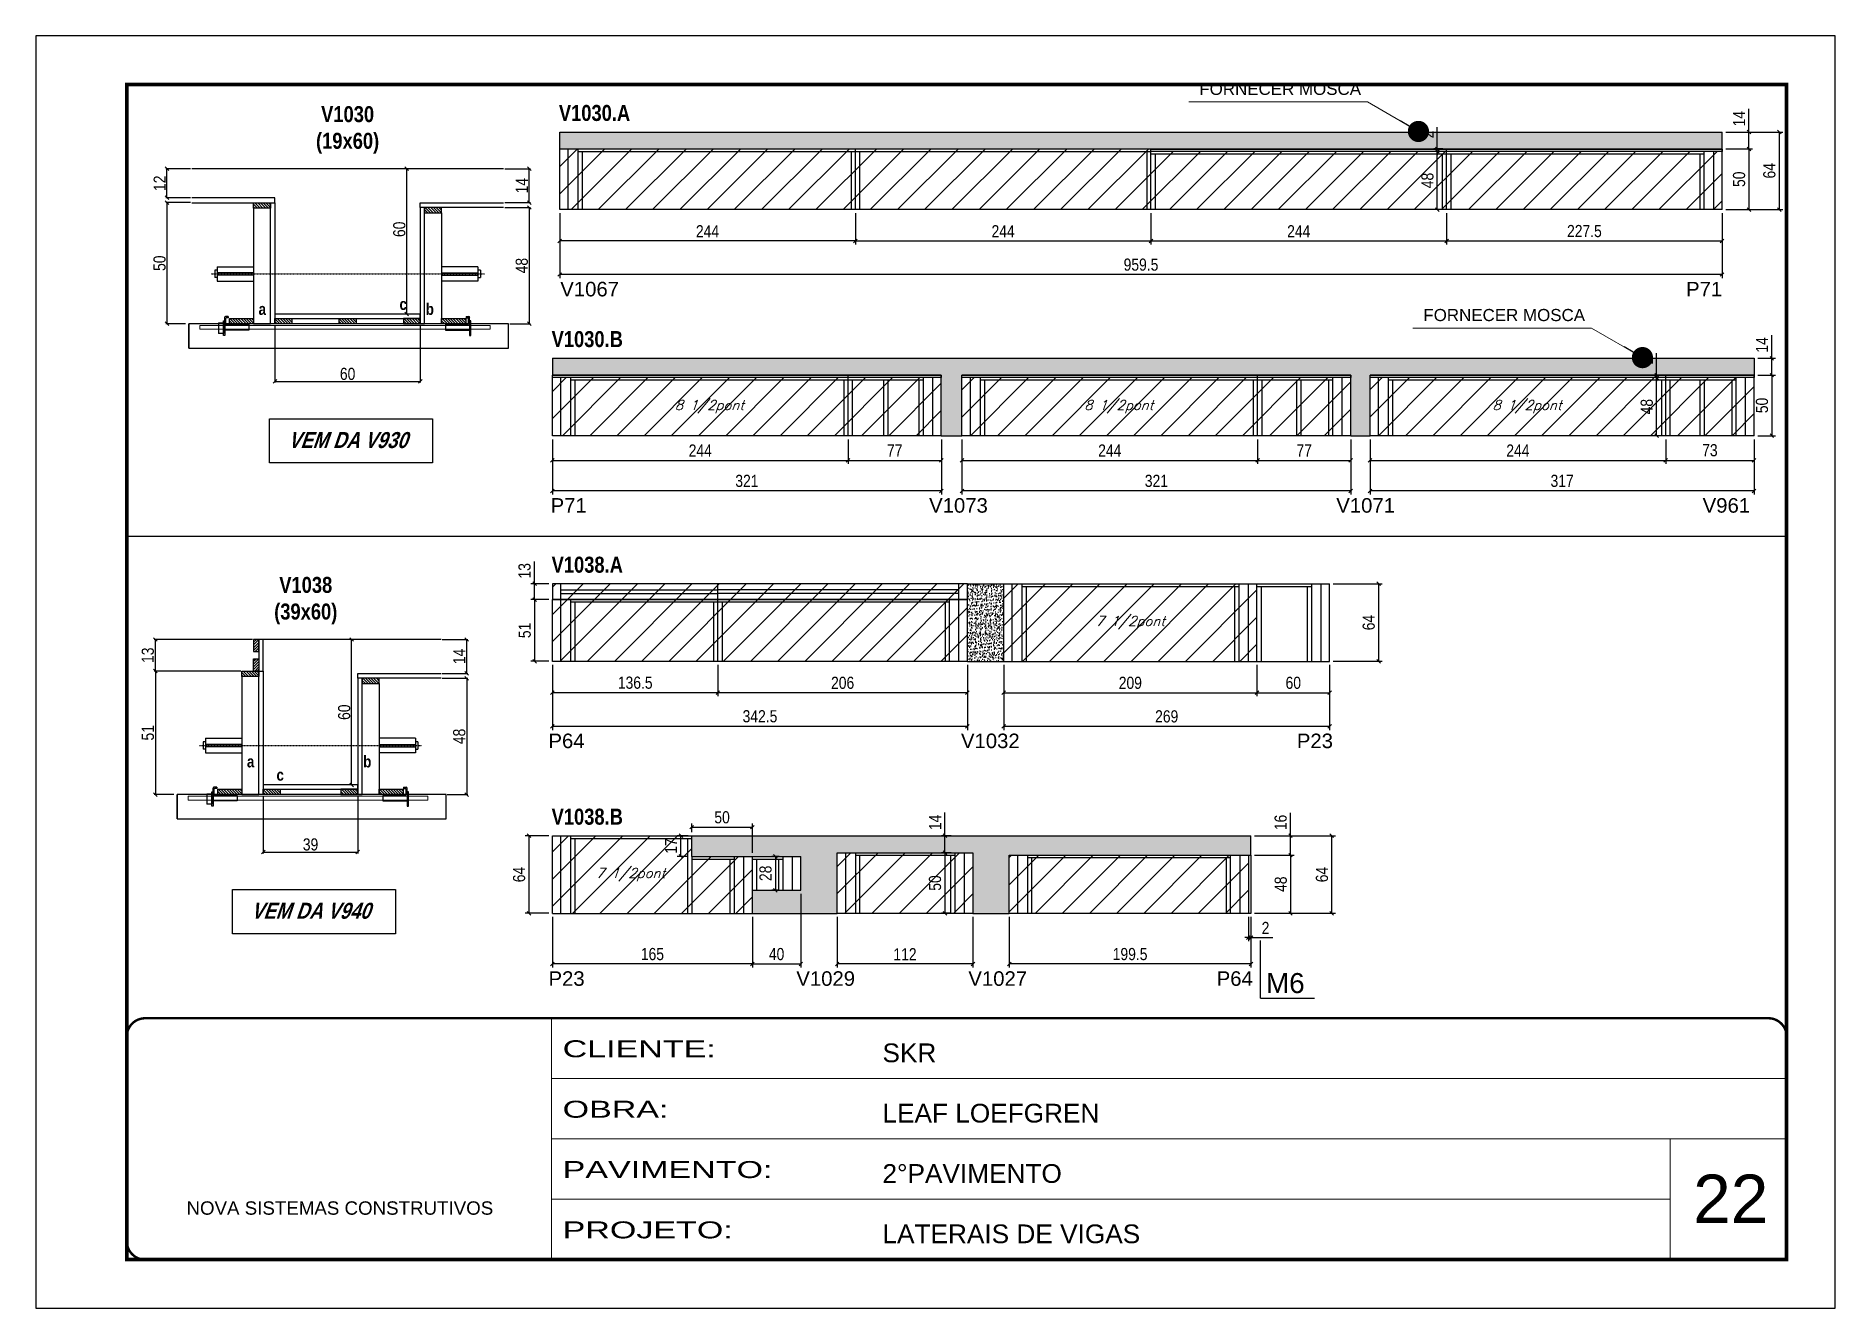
# Model space of a CAD drawing. Extents: x 3309 to 9563, y -2522 to 14608.
# Drawn here: x 4908 to 6393, y 7815 to 8865 of the extents above; entities that cross this region are included whole.
import ezdxf

# ---------------------------------------------------------------- set-up
doc = ezdxf.new("R2010")
doc.units = 0
for name, pattern in [('CONTINUO', [0]), ('DASHED', [0.75, 0.5, -0.25]), ('HIDDEN', [0.375, 0.25, -0.125])]:
    doc.linetypes.add(name, pattern=pattern)
for name, color, linetype in [('5', 5, 'Continuous'), ('barrote', 251, 'Continuous'), ('COTA', 241, 'Continuous'), ('detalhes', 4, 'Continuous'), ('NOMENCLATURA', 7, 'Continuous'), ('Painéis', 200, 'Continuous'), ('presilha', 1, 'Continuous'), ('SARR_2.2x10', 60, 'Continuous'), ('SARR_2.2x7', 40, 'Continuous'), ('SARR_3.5x7', 81, 'Continuous'), ('SARR_EDITAR', 141, 'Continuous'), ('TENSOR', 3, 'Continuous'), ('texto', 7, 'Continuous')]:
    doc.layers.add(name, color=color, linetype=linetype)
for name, color, linetype, lineweight in [('CARIMBO', 255, 'Continuous', 9), ('CONCRETO', 251, 'Continuous', 25), ('Folhas', 255, 'Continuous', 9), ('Hachura', 251, 'Continuous', 9), ('SARRAFO DE PRESSAO', 251, 'DASHED', 9), ('SCO-___-LAJ', 2, 'Continuous', 0)]:
    doc.layers.add(name, color=color, linetype=linetype, lineweight=lineweight)
doc.layers.add('Laje_Perimetro', color=7, linetype='Continuous', plot=False)
doc.styles.add('ARIAL', font='arial.ttf')
doc.styles.add('COTA TECNICA', font='techl___.ttf', dxfattribs={"height": 10})
doc.styles.add('COTA TECNICA 2X', font='techl___.ttf', dxfattribs={"height": 10})
doc.styles.add('Romans', font='romans.shx')
doc.styles.get("Standard").update_dxf_attribs({"font": 'arial.ttf'})
doc.styles.add('TECNICA', font='techb___.ttf', dxfattribs={"height": 10})
doc.styles.add('Tecnologia', font='')
doc.styles.get('Tecnologia').set_extended_font_data('Forgotten Futurist')
doc.dimstyles.new('3x', dxfattribs={"dimtxt": 10, "dimasz": 5, "dimexe": 7, "dimexo": 5, "dimgap": 4, "dimtad": 1, "dimdec": 4, "dimlfac": 0.333333, "dimdsep": 46, "dimtxsty": 'Standard', "dimblk": 'DOT', "dimcen": 0.09, "dimclrd": 1, "dimclre": 1, "dimclrt": 2, "dimadec": 0, "dimazin": 2, "dimtfac": 1, "dimtdec": 4, "dimtmove": 0, "dimatfit": 3, "dimldrblk": 'DOT', "dimfxl": 1, "dimtolj": 1, "dimtzin": 0, "dimlwd": 9, "dimlwe": 9, "dimarcsym": 0})
doc.dimstyles.new('PAINEL', dxfattribs={"dimtxt": 10, "dimasz": 3, "dimexe": 3, "dimexo": 3, "dimgap": 3, "dimtad": 1, "dimdec": 1, "dimzin": 12, "dimdsep": 46, "dimtxsty": 'COTA TECNICA', "dimblk1": 'OBLIQUE', "dimblk2": 'OBLIQUE', "dimsah": 1, "dimcen": 0.9, "dimclrd": 4, "dimclre": 4, "dimclrt": 240, "dimadec": 1, "dimazin": 3, "dimtfac": 1, "dimtdec": 1, "dimtmove": 0, "dimatfit": 3, "dimfxl": 1, "dimtolj": 1, "dimtzin": 12, "dimarcsym": 0})
doc.dimstyles.new('SECAO', dxfattribs={"dimscale": 0.333333, "dimtxt": 5, "dimasz": 9, "dimexe": 3, "dimexo": 3, "dimgap": 3, "dimtad": 1, "dimdec": 1, "dimlfac": 0.5, "dimzin": 12, "dimdsep": 46, "dimtxsty": 'COTA TECNICA 2X', "dimblk1": 'OBLIQUE', "dimblk2": 'OBLIQUE', "dimsah": 1, "dimcen": 0.9, "dimclrd": 4, "dimclre": 4, "dimclrt": 240, "dimadec": 1, "dimazin": 3, "dimtfac": 1, "dimtdec": 1, "dimtmove": 0, "dimatfit": 3, "dimfxl": 1, "dimtolj": 1, "dimtzin": 12, "dimarcsym": 0})
pattern_1 = [(225, (128604.0643, 41461.1417), (1.122532015, -1.122532015), [])]

msp = doc.modelspace()

# ---------------------------------------------------------------- texts
at = {"layer": '5', "linetype": 'Continuous'}
for s, rotation, p in [('V1067', 0.00004, (5340.66, 8650.04, 0)), ('P71', 0.00004, (6269.92, 8650.04, 0)), ('P71', 359.99996, (5332.67, 8471.49, 0)), ('V1073', 359.99996, (5645.1, 8471.49, 0)), ('V1071', 359.99996, (5981.2, 8471.49, 0)), ('V961', 359.99996, (6283.62, 8471.49, 0)), ('P64', 359.99996, (5330.88, 8277.14)), ('V1032', 0.00004, (5671.4, 8277.14)), ('P23', 0.00004, (5948.64, 8277.14)), ('P23', 359.99996, (5330.93, 8080.94)), ('V1029', 359.99996, (5535.5, 8080.94)), ('V1027', 359.99996, (5677.5, 8080.94)), ('P64', 359.99996, (5882.47, 8080.94))]:
    msp.add_text(s, height=12, rotation=rotation, dxfattribs=at).set_placement(p)
at = {"layer": 'CARIMBO', "style": 'ARIAL'}
for s, height, p in [('FORNECER MOSCA', 10, (5868.14, 8816.34, 0)), ('FORNECER MOSCA', 10, (6053.06, 8629.65, 0)), ('22', 40, (6275.73, 7885.13))]:
    msp.add_text(s, height=height, dxfattribs=at).set_placement(p)
at = {"layer": 'detalhes', "style": 'TECNICA'}
for s, p in [('c', (5207.92, 8638.85)), ('b', (5229.6, 8634.73)), ('a', (5091.62, 8634.74)), ('a', (5082.02, 8261.24)), ('c', (5106.39, 8250.27)), ('b', (5177.99, 8261.23))]:
    msp.add_text(s, height=9.6, dxfattribs=at).set_placement(p)
at = {"layer": 'NOMENCLATURA', "style": 'TECNICA'}
for s, p in [('V1030.A', (5339.5, 8794.86, 0)), ('V1030.B', (5333.5, 8608.18, 0)), ('V1038.A', (5333.5, 8421.96)), ('V1038.B', (5333.5, 8213.96))]:
    msp.add_text(s, height=13.2, dxfattribs=at).set_placement(p)
at = {"layer": 'NOMENCLATURA', "linetype": 'Continuous'}
msp.add_text('M6', height=16.5, dxfattribs=at).set_placement((5923.09, 8074.99, 0))
at = {"layer": 'NOMENCLATURA', "char_height": 13.2, "attachment_point": 2, "style": 'TECNICA'}
for s, insert in [('V1030\\P(19x60)', (5165.1, 8807.07)), ('V1038\\P(39x60)', (5130.55, 8418.5))]:
    msp.add_mtext_dynamic_manual_height_columns(s, width=300.2766, gutter_width=1, heights=[0], dxfattribs=dict(at, insert=insert))
at = {"layer": 'NOMENCLATURA', "char_height": 13.2, "width": 300.2766, "attachment_point": 2, "style": 'TECNICA'}
for s, insert in [('{\\Q19;VEM DA V930}', (5165.1, 8538.05)), ('{\\Q19;VEM DA V940}', (5134.49, 8149.48))]:
    msp.add_mtext(s, dxfattribs=dict(at, insert=insert))
at = {"layer": 'texto', "color": 2, "char_height": 8, "attachment_point": 5, "style": 'Romans'}
for s, insert in [('{\\Q19;\\C256;8 1/2pont}', (5463.72, 8558.99, 0)), ('{\\Q19;\\C256;8 1/2pont}', (5801.68, 8558.99, 0)), ('{\\Q19;\\C256;8 1/2pont}', (6138.64, 8558.99, 0)), ('{\\Q19;\\C256;7 1/2pont}', (5811.22, 8380.77)), ('{\\Q19;\\C256;7 1/2pont}', (5398.72, 8172.77))]:
    msp.add_mtext(s, dxfattribs=dict(at, insert=insert))

# ---------------------------------------------------------------- blocks, each defined once
blk = doc.blocks.new('9999999999')
at = {"color": 30, "linetype": 'CONTINUO'}
for p, q in [((98564.6, 34230.2), (98564.6, 34429.4)), ((98564.6, 34379.6), (99584, 34379.6)), ((98564.6, 34329.8), (99488, 34329.8)), ((99584, 34329.8), (99488, 34329.8)), ((99488, 34329.8), (99488, 34230.2)), ((98564.6, 34280), (99488, 34280))]:
    blk.add_line(p, q, dxfattribs=at)
at = {"color": 30, "linetype": 'CONTINUO', "const_width": 2}
blk.add_lwpolyline([(99584, 34230.2), (99584, 34414.4, 0.414214), (99569, 34429.4), (98229, 34429.4, 0.414214), (98214, 34414.4), (98214, 34245.2, 0.414214), (98229, 34230.2), (99584, 34230.2)], format="xyb", dxfattribs=at)
at = {"layer": 'Folhas'}
blk.add_lwpolyline([(98139, 34190.2), (99624, 34190.2), (99624, 35240.2), (98139, 35240.2)], close=True, dxfattribs=at)
at = {"layer": 'Folhas', "color": 30, "const_width": 3}
blk.add_lwpolyline([(98214, 34230.2), (99584, 34230.2), (99584, 35200.2), (98214, 35200.2)], close=True, dxfattribs=at)
at = {"color": 7, "linetype": 'Continuous', "ltscale": 5, "style": 'ARIAL'}
for s, height, p in [('SKR', 15.48, (98837.7, 34393.1)), ('LEAF LOEFGREN', 15.483, (98837.7, 34343.3)), ('2°PAVIMENTO', 15.483, (98837.7, 34293.5)), ('NOVA SISTEMAS CONSTRUTIVOS', 11.059, (98263.2, 34267.2)), ('LATERAIS DE VIGAS', 15.483, (98837.7, 34243.7))]:
    blk.add_text(s, height=height, dxfattribs=at).set_placement(p)
at = {"layer": 'Folhas', "color": 7, "style": 'Tecnologia', "width": 1.5}
for s, p in [('CLIENTE:', (98573.7, 34397.2)), ('OBRA:', (98573.7, 34347.3)), ('PAVIMENTO:', (98573.7, 34297.5)), ('PROJETO:', (98573.7, 34247.7))]:
    blk.add_text(s, height=14, dxfattribs=at).set_placement(p)
blk = doc.blocks.new('PRESILHA METÁLICA 1')
at = {"layer": 'presilha'}
for p, q in [((0, 13), (6, 13)), ((0, 13), (0, 0)), ((6, 0), (0, 0)), ((6, 15.5), (7.5, 15.5)), ((6, -2.5), (6, 15.5)), ((6, 13), (6, 0)), ((7.5, 10.6), (7.5, 19.9)), ((7.5, 15.5), (7.5, -2.5)), ((37.5, 4.1), (7.5, 4.1)), ((12, 21), (8.6, 21)), ((9, 11.6), (9, 18.9)), ((12, 19.5), (9.6, 19.5)), ((37.5, 11), (9.6, 11)), ((12, 21), (12, 19.5)), ((37.5, 11), (37.5, 4.1)), ((7.5, -2.5), (6, -2.5))]:
    blk.add_line(p, q, dxfattribs=at)
for centre, radius, start, end in [((8.6, 19.9), 1.14, 90, 180), ((9.6, 18.9), 0.57, 90, 180), ((9.6, 11.6), 0.57, 180, 270)]:
    blk.add_arc(centre, radius, start, end, dxfattribs=at)
blk = doc.blocks.new('PRESILHA METÁLICA 2')
at = {"layer": 'presilha'}
for p, q in [((-5.2, 23.5), (-5.2, 22)), ((-5.2, 23.5), (-1.9, 23.5)), ((-0.8, 14.6), (-0.8, 22.4)), ((-30.8, 13.5), (-30.8, 6.6)), ((-30.8, 13.5), (-2.8, 13.5)), ((-30.8, 6.6), (-0.8, 6.6)), ((-5.2, 22), (-2.8, 22)), ((-2.2, 14.1), (-2.2, 21.4)), ((0.8, 18), (-0.8, 18)), ((-0.8, 18), (-0.8, 0)), ((-0.8, 0), (0.8, 0)), ((0.8, 0), (0.8, 18))]:
    blk.add_line(p, q, dxfattribs=at)
for centre, radius, start, end in [((-1.9, 22.4), 1.14, 0, 90), ((-2.8, 21.4), 0.57, 0, 90), ((-2.8, 14.1), 0.57, 270, 0)]:
    blk.add_arc(centre, radius, start, end, dxfattribs=at)
blk = doc.blocks.new('_Oblique')
at = {"color": 0, "linetype": 'ByBlock', "lineweight": -2}
blk.add_line((-0.5, -0.5), (0.5, 0.5), dxfattribs=at)
blk = doc.blocks.new('*D696')
at = {"layer": 'COTA', "color": 4, "lineweight": -2, "transparency": 16777216}
for p, q in [((5035.4, 8727.4), (5015, 8727.4)), ((5016, 8727.4), (5016, 8627.4)), ((5031.3, 8627.4), (5015, 8627.4))]:
    blk.add_line(p, q, dxfattribs=at)
at = {"layer": 'Defpoints', "color": 0, "transparency": 16777216}
for p in [(5036.4, 8727.4), (5016, 8627.4), (5032.3, 8627.4)]:
    blk.add_point(p, dxfattribs=at)
at = {"layer": 'COTA', "color": 4, "lineweight": -2, "transparency": 16777216, "xscale": 3, "yscale": 3, "zscale": 3}
for p, rotation in [((5016, 8727.4), 90), ((5016, 8627.4), 270)]:
    blk.add_blockref('_Oblique', p, dxfattribs=dict(at, rotation=rotation))
at = {"layer": 'COTA', "color": 240, "transparency": 16777216, "insert": (5009.9, 8677.4), "char_height": 10, "attachment_point": 5, "rotation": 90, "style": 'COTA TECNICA 2X'}
blk.add_mtext('\\A1;50', dxfattribs=at)
blk = doc.blocks.new('*D697')
at = {"layer": 'COTA', "color": 4, "lineweight": -2, "transparency": 16777216}
for p, q in [((5294.8, 8723.4), (5316, 8723.4)), ((5315, 8723.4), (5315, 8627.4)), ((5298.9, 8627.4), (5316, 8627.4))]:
    blk.add_line(p, q, dxfattribs=at)
at = {"layer": 'Defpoints', "color": 0, "transparency": 16777216}
for p in [(5293.8, 8723.4), (5297.9, 8627.4), (5315, 8627.4)]:
    blk.add_point(p, dxfattribs=at)
at = {"layer": 'COTA', "color": 4, "lineweight": -2, "transparency": 16777216, "xscale": 3, "yscale": 3, "zscale": 3}
for p, rotation in [((5315, 8723.4), 90), ((5315, 8627.4), 270)]:
    blk.add_blockref('_Oblique', p, dxfattribs=dict(at, rotation=rotation))
at = {"layer": 'COTA', "color": 240, "transparency": 16777216, "insert": (5308.9, 8675.4), "char_height": 10, "attachment_point": 5, "rotation": 90, "style": 'COTA TECNICA 2X'}
blk.add_mtext('\\A1;48', dxfattribs=at)
blk = doc.blocks.new('*D698')
at = {"layer": 'COTA', "color": 4, "lineweight": -2, "transparency": 16777216}
for p, q in [((5224.1, 8755.4), (5212.9, 8755.4)), ((5213.9, 8635.4), (5213.9, 8755.4)), ((5224.1, 8635.4), (5212.9, 8635.4))]:
    blk.add_line(p, q, dxfattribs=at)
at = {"layer": 'Defpoints', "color": 0, "transparency": 16777216}
for p in [(5213.9, 8755.4), (5225.1, 8755.4), (5225.1, 8635.4)]:
    blk.add_point(p, dxfattribs=at)
at = {"layer": 'COTA', "color": 4, "lineweight": -2, "transparency": 16777216, "xscale": 3, "yscale": 3, "zscale": 3}
for p, rotation in [((5213.9, 8755.4), 90), ((5213.9, 8635.4), 270)]:
    blk.add_blockref('_Oblique', p, dxfattribs=dict(at, rotation=rotation))
at = {"layer": 'COTA', "color": 240, "transparency": 16777216, "insert": (5207.8, 8705.4), "char_height": 10, "attachment_point": 5, "rotation": 90, "style": 'COTA TECNICA 2X'}
blk.add_mtext('\\A1;60', dxfattribs=at)
blk = doc.blocks.new('*D699')
at = {"layer": 'COTA', "color": 4, "lineweight": -2, "transparency": 16777216}
for p, q in [((5294.8, 8755.4), (5316, 8755.4)), ((5315, 8727.4), (5315, 8755.4)), ((5294.8, 8727.4), (5316, 8727.4))]:
    blk.add_line(p, q, dxfattribs=at)
at = {"layer": 'Defpoints', "color": 0, "transparency": 16777216}
for p in [(5293.8, 8755.4), (5315, 8755.4), (5293.8, 8727.4)]:
    blk.add_point(p, dxfattribs=at)
at = {"layer": 'COTA', "color": 4, "lineweight": -2, "transparency": 16777216, "xscale": 3, "yscale": 3, "zscale": 3}
for p, rotation in [((5315, 8755.4), 90), ((5315, 8727.4), 270)]:
    blk.add_blockref('_Oblique', p, dxfattribs=dict(at, rotation=rotation))
at = {"layer": 'COTA', "color": 240, "transparency": 16777216, "insert": (5308.9, 8741.4), "char_height": 10, "attachment_point": 5, "rotation": 90, "style": 'COTA TECNICA 2X'}
blk.add_mtext('\\A1;14', dxfattribs=at)
blk = doc.blocks.new('*D705')
at = {"layer": 'COTA', "color": 4, "lineweight": -2, "transparency": 16777216}
for p, q in [((5035.4, 8755.4), (5015, 8755.4)), ((5016, 8731.4), (5016, 8755.4)), ((5035.4, 8731.4), (5015, 8731.4))]:
    blk.add_line(p, q, dxfattribs=at)
at = {"layer": 'Defpoints', "color": 0, "transparency": 16777216}
for p in [(5016, 8755.4), (5036.4, 8755.4), (5036.4, 8731.4)]:
    blk.add_point(p, dxfattribs=at)
at = {"layer": 'COTA', "color": 4, "lineweight": -2, "transparency": 16777216, "xscale": 3, "yscale": 3, "zscale": 3}
for p, rotation in [((5016, 8755.4), 90), ((5016, 8731.4), 270)]:
    blk.add_blockref('_Oblique', p, dxfattribs=dict(at, rotation=rotation))
at = {"layer": 'COTA', "color": 240, "transparency": 16777216, "insert": (5010, 8743.4), "char_height": 10, "attachment_point": 5, "rotation": 90, "style": 'COTA TECNICA 2X'}
blk.add_mtext('\\A1;12', dxfattribs=at)
blk = doc.blocks.new('*D706')
at = {"layer": 'COTA', "color": 4, "lineweight": -2, "transparency": 16777216}
for p, q in [((5105.1, 8626.4), (5105.1, 8578.9)), ((5225.1, 8626.4), (5225.1, 8578.9)), ((5105.1, 8579.9), (5225.1, 8579.9))]:
    blk.add_line(p, q, dxfattribs=at)
at = {"layer": 'Defpoints', "color": 0, "transparency": 16777216}
for p in [(5105.1, 8627.4), (5225.1, 8627.4), (5225.1, 8579.9)]:
    blk.add_point(p, dxfattribs=at)
at = {"layer": 'COTA', "color": 4, "lineweight": -2, "transparency": 16777216, "xscale": 3, "yscale": 3, "zscale": 3, "rotation": 180}
blk.add_blockref('_Oblique', (5105.1, 8579.9), dxfattribs=at)
at = {"layer": 'COTA', "color": 4, "lineweight": -2, "transparency": 16777216, "xscale": 3, "yscale": 3, "zscale": 3}
blk.add_blockref('_Oblique', (5225.1, 8579.9), dxfattribs=at)
at = {"layer": 'COTA', "color": 240, "transparency": 16777216, "insert": (5165.1, 8586), "char_height": 10, "attachment_point": 5, "style": 'COTA TECNICA 2X'}
blk.add_mtext('\\A1;60', dxfattribs=at)
blk = doc.blocks.new('*D700')
at = {"layer": 'COTA', "color": 4, "linetype": 'ByBlock', "lineweight": -2, "transparency": 16777216}
for p, q in [((5340.2, 8718.7), (5340.2, 8692.8)), ((5584.2, 8718.7), (5584.2, 8692.8)), ((5584.2, 8695.8), (5340.2, 8695.8))]:
    blk.add_line(p, q, dxfattribs=at)
at = {"layer": 'Defpoints', "color": 0, "linetype": 'ByBlock', "transparency": 16777216}
for p in [(5340.2, 8721.7), (5584.2, 8721.7), (5340.2, 8695.8)]:
    blk.add_point(p, dxfattribs=at)
at = {"layer": 'COTA', "color": 4, "linetype": 'ByBlock', "lineweight": -2, "transparency": 16777216, "xscale": 3, "yscale": 3, "zscale": 3, "rotation": 180}
blk.add_blockref('_Oblique', (5340.2, 8695.8), dxfattribs=at)
at = {"layer": 'COTA', "color": 4, "linetype": 'ByBlock', "lineweight": -2, "transparency": 16777216, "xscale": 3, "yscale": 3, "zscale": 3}
blk.add_blockref('_Oblique', (5584.2, 8695.8), dxfattribs=at)
at = {"layer": 'COTA', "color": 240, "linetype": 'ByBlock', "transparency": 16777216, "insert": (5462.2, 8703.8), "char_height": 10, "attachment_point": 5, "style": 'COTA TECNICA'}
blk.add_mtext('\\A1;244', dxfattribs=at)
blk = doc.blocks.new('*D707')
at = {"layer": 'COTA', "color": 4, "linetype": 'ByBlock', "lineweight": -2, "transparency": 16777216}
for p, q in [((5340.2, 8718.7), (5340.2, 8665.1)), ((6299.7, 8718.7), (6299.7, 8665.1)), ((6299.7, 8668.1), (5340.2, 8668.1))]:
    blk.add_line(p, q, dxfattribs=at)
at = {"layer": 'Defpoints', "color": 0, "linetype": 'ByBlock', "transparency": 16777216}
for p in [(5340.2, 8721.7), (6299.7, 8721.7), (5340.2, 8668.1)]:
    blk.add_point(p, dxfattribs=at)
at = {"layer": 'COTA', "color": 4, "linetype": 'ByBlock', "lineweight": -2, "transparency": 16777216, "xscale": 3, "yscale": 3, "zscale": 3, "rotation": 180}
blk.add_blockref('_Oblique', (5340.2, 8668.1), dxfattribs=at)
at = {"layer": 'COTA', "color": 4, "linetype": 'ByBlock', "lineweight": -2, "transparency": 16777216, "xscale": 3, "yscale": 3, "zscale": 3}
blk.add_blockref('_Oblique', (6299.7, 8668.1), dxfattribs=at)
at = {"layer": 'COTA', "color": 240, "linetype": 'ByBlock', "transparency": 16777216, "insert": (5820, 8676.2), "char_height": 10, "attachment_point": 5, "style": 'COTA TECNICA'}
blk.add_mtext('\\A1;959.5', dxfattribs=at)
blk = doc.blocks.new('*D701')
at = {"layer": 'COTA', "color": 4, "lineweight": -2, "transparency": 16777216}
for p, q in [((5584.2, 8718.7), (5584.2, 8692.8)), ((5828.2, 8718.7), (5828.2, 8692.8)), ((5584.2, 8695.8), (5828.2, 8695.8))]:
    blk.add_line(p, q, dxfattribs=at)
at = {"layer": 'Defpoints', "color": 0, "transparency": 16777216}
for p in [(5584.2, 8721.7, 0), (5828.2, 8721.7, 0), (5828.2, 8695.8)]:
    blk.add_point(p, dxfattribs=at)
at = {"layer": 'COTA', "color": 4, "lineweight": -2, "transparency": 16777216, "xscale": 3, "yscale": 3, "zscale": 3, "rotation": 180}
blk.add_blockref('_Oblique', (5584.2, 8695.8), dxfattribs=at)
at = {"layer": 'COTA', "color": 4, "lineweight": -2, "transparency": 16777216, "xscale": 3, "yscale": 3, "zscale": 3}
blk.add_blockref('_Oblique', (5828.2, 8695.8), dxfattribs=at)
at = {"layer": 'COTA', "color": 240, "transparency": 16777216, "insert": (5706.2, 8703.8), "char_height": 10, "attachment_point": 5, "style": 'COTA TECNICA'}
blk.add_mtext('\\A1;244', dxfattribs=at)
blk = doc.blocks.new('*D702')
at = {"layer": 'COTA', "color": 4, "lineweight": -2, "transparency": 16777216}
for p, q in [((6302.7, 8785.7), (6349.8, 8785.7)), ((6346.8, 8785.7), (6346.8, 8721.7)), ((6302.7, 8721.7), (6349.8, 8721.7))]:
    blk.add_line(p, q, dxfattribs=at)
at = {"layer": 'Defpoints', "color": 0, "transparency": 16777216}
for p in [(6299.7, 8785.7, 0), (6299.7, 8721.7, 0), (6346.8, 8721.7)]:
    blk.add_point(p, dxfattribs=at)
at = {"layer": 'COTA', "color": 4, "lineweight": -2, "transparency": 16777216, "xscale": 3, "yscale": 3, "zscale": 3}
for p, rotation in [((6346.8, 8785.7), 90), ((6346.8, 8721.7), 270)]:
    blk.add_blockref('_Oblique', p, dxfattribs=dict(at, rotation=rotation))
at = {"layer": 'COTA', "color": 240, "transparency": 16777216, "insert": (6338.7, 8753.7), "char_height": 10, "attachment_point": 5, "rotation": 90, "style": 'COTA TECNICA'}
blk.add_mtext('\\A1;64', dxfattribs=at)
blk = doc.blocks.new('*D708')
at = {"layer": 'COTA', "color": 4, "lineweight": -2, "transparency": 16777216}
for p, q in [((5828.2, 8718.7), (5828.2, 8692.8)), ((6072.2, 8718.7), (6072.2, 8692.8)), ((5828.2, 8695.8), (6072.2, 8695.8))]:
    blk.add_line(p, q, dxfattribs=at)
at = {"layer": 'Defpoints', "color": 0, "transparency": 16777216}
for p in [(5828.2, 8721.7, 0), (6072.2, 8721.7, 0), (6072.2, 8695.8)]:
    blk.add_point(p, dxfattribs=at)
at = {"layer": 'COTA', "color": 4, "lineweight": -2, "transparency": 16777216, "xscale": 3, "yscale": 3, "zscale": 3, "rotation": 180}
blk.add_blockref('_Oblique', (5828.2, 8695.8), dxfattribs=at)
at = {"layer": 'COTA', "color": 4, "lineweight": -2, "transparency": 16777216, "xscale": 3, "yscale": 3, "zscale": 3}
blk.add_blockref('_Oblique', (6072.2, 8695.8), dxfattribs=at)
at = {"layer": 'COTA', "color": 240, "transparency": 16777216, "insert": (5950.2, 8703.8), "char_height": 10, "attachment_point": 5, "style": 'COTA TECNICA'}
blk.add_mtext('\\A1;244', dxfattribs=at)
blk = doc.blocks.new('*D709')
at = {"layer": 'COTA', "color": 4, "lineweight": -2, "transparency": 16777216}
for p, q in [((6302.7, 8771.7), (6324.8, 8771.7)), ((6321.8, 8771.7), (6321.8, 8721.7)), ((6302.7, 8721.7), (6324.8, 8721.7))]:
    blk.add_line(p, q, dxfattribs=at)
at = {"layer": 'Defpoints', "color": 0, "transparency": 16777216}
for p in [(6299.7, 8771.7, 0), (6299.7, 8721.7, 0), (6321.8, 8721.7)]:
    blk.add_point(p, dxfattribs=at)
at = {"layer": 'COTA', "color": 4, "lineweight": -2, "transparency": 16777216, "xscale": 3, "yscale": 3, "zscale": 3}
for p, rotation in [((6321.8, 8771.7), 90), ((6321.8, 8721.7), 270)]:
    blk.add_blockref('_Oblique', p, dxfattribs=dict(at, rotation=rotation))
at = {"layer": 'COTA', "color": 240, "transparency": 16777216, "insert": (6313.7, 8746.7), "char_height": 10, "attachment_point": 5, "rotation": 90, "style": 'COTA TECNICA'}
blk.add_mtext('\\A1;50', dxfattribs=at)
blk = doc.blocks.new('*D710')
at = {"layer": 'COTA', "color": 4, "lineweight": -2, "transparency": 16777216}
for p, q in [((6321.8, 8785.7), (6321.8, 8804.8)), ((6302.7, 8785.7), (6324.8, 8785.7)), ((6321.8, 8771.7), (6321.8, 8785.7)), ((6302.7, 8771.7), (6324.8, 8771.7))]:
    blk.add_line(p, q, dxfattribs=at)
at = {"layer": 'Defpoints', "color": 0, "transparency": 16777216}
for p in [(6299.7, 8785.7, 0), (6321.8, 8785.7), (6299.7, 8771.7, 0)]:
    blk.add_point(p, dxfattribs=at)
at = {"layer": 'COTA', "color": 4, "lineweight": -2, "transparency": 16777216, "xscale": 3, "yscale": 3, "zscale": 3}
for p, rotation in [((6321.8, 8785.7), 90), ((6321.8, 8771.7), 270)]:
    blk.add_blockref('_Oblique', p, dxfattribs=dict(at, rotation=rotation))
at = {"layer": 'COTA', "color": 240, "transparency": 16777216, "insert": (6313.7, 8796.7), "char_height": 10, "attachment_point": 5, "rotation": 90, "style": 'COTA TECNICA'}
blk.add_mtext('\\A1;14', dxfattribs=at)
blk = doc.blocks.new('*D711')
at = {"layer": 'COTA', "color": 4, "lineweight": -2, "transparency": 16777216}
for p, q in [((6072.2, 8718.7), (6072.2, 8692.8)), ((6299.7, 8718.7), (6299.7, 8692.8)), ((6072.2, 8695.8), (6299.7, 8695.8))]:
    blk.add_line(p, q, dxfattribs=at)
at = {"layer": 'Defpoints', "color": 0, "transparency": 16777216}
for p in [(6072.2, 8721.7, 0), (6299.7, 8721.7, 0), (6299.7, 8695.8)]:
    blk.add_point(p, dxfattribs=at)
at = {"layer": 'COTA', "color": 4, "lineweight": -2, "transparency": 16777216, "xscale": 3, "yscale": 3, "zscale": 3, "rotation": 180}
blk.add_blockref('_Oblique', (6072.2, 8695.8), dxfattribs=at)
at = {"layer": 'COTA', "color": 4, "lineweight": -2, "transparency": 16777216, "xscale": 3, "yscale": 3, "zscale": 3}
blk.add_blockref('_Oblique', (6299.7, 8695.8), dxfattribs=at)
at = {"layer": 'COTA', "color": 240, "transparency": 16777216, "insert": (6186, 8703.9), "char_height": 10, "attachment_point": 5, "style": 'COTA TECNICA'}
blk.add_mtext('\\A1;227.5', dxfattribs=at)
blk = doc.blocks.new('*D712')
at = {"layer": 'COTA', "color": 4, "linetype": 'ByBlock', "lineweight": -2, "transparency": 16777216}
for p, q in [((5334.2, 8532), (5334.2, 8486.5)), ((5655.2, 8532), (5655.2, 8486.5)), ((5655.2, 8489.5), (5334.2, 8489.5))]:
    blk.add_line(p, q, dxfattribs=at)
at = {"layer": 'Defpoints', "color": 0, "linetype": 'ByBlock', "transparency": 16777216}
for p in [(5334.2, 8535), (5655.2, 8535), (5334.2, 8489.5)]:
    blk.add_point(p, dxfattribs=at)
at = {"layer": 'COTA', "color": 4, "linetype": 'ByBlock', "lineweight": -2, "transparency": 16777216, "xscale": 3, "yscale": 3, "zscale": 3, "rotation": 180}
blk.add_blockref('_Oblique', (5334.2, 8489.5), dxfattribs=at)
at = {"layer": 'COTA', "color": 4, "linetype": 'ByBlock', "lineweight": -2, "transparency": 16777216, "xscale": 3, "yscale": 3, "zscale": 3}
blk.add_blockref('_Oblique', (5655.2, 8489.5), dxfattribs=at)
at = {"layer": 'COTA', "color": 240, "linetype": 'ByBlock', "transparency": 16777216, "insert": (5494.7, 8497.7), "char_height": 10, "attachment_point": 5, "style": 'COTA TECNICA'}
blk.add_mtext('\\A1;321', dxfattribs=at)
blk = doc.blocks.new('*D713')
at = {"layer": 'COTA', "color": 4, "lineweight": -2, "transparency": 16777216}
for p, q in [((5334.2, 8532), (5334.2, 8511.7)), ((5578.2, 8532), (5578.2, 8511.7)), ((5334.2, 8514.7), (5578.2, 8514.7))]:
    blk.add_line(p, q, dxfattribs=at)
at = {"layer": 'Defpoints', "color": 0, "transparency": 16777216}
for p in [(5334.2, 8535), (5578.2, 8535), (5578.2, 8514.7)]:
    blk.add_point(p, dxfattribs=at)
at = {"layer": 'COTA', "color": 4, "lineweight": -2, "transparency": 16777216, "xscale": 3, "yscale": 3, "zscale": 3, "rotation": 180}
blk.add_blockref('_Oblique', (5334.2, 8514.7), dxfattribs=at)
at = {"layer": 'COTA', "color": 4, "lineweight": -2, "transparency": 16777216, "xscale": 3, "yscale": 3, "zscale": 3}
blk.add_blockref('_Oblique', (5578.2, 8514.7), dxfattribs=at)
at = {"layer": 'COTA', "color": 240, "transparency": 16777216, "insert": (5456.2, 8522.8), "char_height": 10, "attachment_point": 5, "style": 'COTA TECNICA'}
blk.add_mtext('\\A1;244', dxfattribs=at)
blk = doc.blocks.new('*D714')
at = {"layer": 'COTA', "color": 4, "lineweight": -2, "transparency": 16777216}
for p, q in [((5578.2, 8532), (5578.2, 8511.7)), ((5655.2, 8532), (5655.2, 8511.7)), ((5578.2, 8514.7), (5655.2, 8514.7))]:
    blk.add_line(p, q, dxfattribs=at)
at = {"layer": 'Defpoints', "color": 0, "transparency": 16777216}
for p in [(5578.2, 8535), (5655.2, 8535), (5655.2, 8514.7)]:
    blk.add_point(p, dxfattribs=at)
at = {"layer": 'COTA', "color": 4, "lineweight": -2, "transparency": 16777216, "xscale": 3, "yscale": 3, "zscale": 3, "rotation": 180}
blk.add_blockref('_Oblique', (5578.2, 8514.7), dxfattribs=at)
at = {"layer": 'COTA', "color": 4, "lineweight": -2, "transparency": 16777216, "xscale": 3, "yscale": 3, "zscale": 3}
blk.add_blockref('_Oblique', (5655.2, 8514.7), dxfattribs=at)
at = {"layer": 'COTA', "color": 240, "transparency": 16777216, "insert": (5616.7, 8522.8), "char_height": 10, "attachment_point": 5, "style": 'COTA TECNICA'}
blk.add_mtext('\\A1;77', dxfattribs=at)
blk = doc.blocks.new('*D715')
at = {"layer": 'COTA', "color": 4, "linetype": 'ByBlock', "lineweight": -2, "transparency": 16777216}
for p, q in [((5672.2, 8532), (5672.2, 8486.5)), ((5993.1, 8532), (5993.1, 8486.5)), ((5993.1, 8489.5), (5672.2, 8489.5))]:
    blk.add_line(p, q, dxfattribs=at)
at = {"layer": 'Defpoints', "color": 0, "linetype": 'ByBlock', "transparency": 16777216}
for p in [(5672.2, 8535), (5993.1, 8535), (5672.2, 8489.5)]:
    blk.add_point(p, dxfattribs=at)
at = {"layer": 'COTA', "color": 4, "linetype": 'ByBlock', "lineweight": -2, "transparency": 16777216, "xscale": 3, "yscale": 3, "zscale": 3, "rotation": 180}
blk.add_blockref('_Oblique', (5672.2, 8489.5), dxfattribs=at)
at = {"layer": 'COTA', "color": 4, "linetype": 'ByBlock', "lineweight": -2, "transparency": 16777216, "xscale": 3, "yscale": 3, "zscale": 3}
blk.add_blockref('_Oblique', (5993.1, 8489.5), dxfattribs=at)
at = {"layer": 'COTA', "color": 240, "linetype": 'ByBlock', "transparency": 16777216, "insert": (5832.7, 8497.7), "char_height": 10, "attachment_point": 5, "style": 'COTA TECNICA'}
blk.add_mtext('\\A1;321', dxfattribs=at)
blk = doc.blocks.new('*D716')
at = {"layer": 'COTA', "color": 4, "lineweight": -2, "transparency": 16777216}
for p, q in [((5672.2, 8532), (5672.2, 8511.7)), ((5916.2, 8532), (5916.2, 8511.7)), ((5672.2, 8514.7), (5916.2, 8514.7))]:
    blk.add_line(p, q, dxfattribs=at)
at = {"layer": 'Defpoints', "color": 0, "transparency": 16777216}
for p in [(5672.2, 8535), (5916.2, 8535), (5916.2, 8514.7)]:
    blk.add_point(p, dxfattribs=at)
at = {"layer": 'COTA', "color": 4, "lineweight": -2, "transparency": 16777216, "xscale": 3, "yscale": 3, "zscale": 3, "rotation": 180}
blk.add_blockref('_Oblique', (5672.2, 8514.7), dxfattribs=at)
at = {"layer": 'COTA', "color": 4, "lineweight": -2, "transparency": 16777216, "xscale": 3, "yscale": 3, "zscale": 3}
blk.add_blockref('_Oblique', (5916.2, 8514.7), dxfattribs=at)
at = {"layer": 'COTA', "color": 240, "transparency": 16777216, "insert": (5794.2, 8522.8), "char_height": 10, "attachment_point": 5, "style": 'COTA TECNICA'}
blk.add_mtext('\\A1;244', dxfattribs=at)
blk = doc.blocks.new('*D717')
at = {"layer": 'COTA', "color": 4, "lineweight": -2, "transparency": 16777216}
for p, q in [((5916.2, 8532), (5916.2, 8511.7)), ((5993.1, 8532), (5993.1, 8511.7)), ((5916.2, 8514.7), (5993.1, 8514.7))]:
    blk.add_line(p, q, dxfattribs=at)
at = {"layer": 'Defpoints', "color": 0, "transparency": 16777216}
for p in [(5916.2, 8535), (5993.1, 8535), (5993.1, 8514.7)]:
    blk.add_point(p, dxfattribs=at)
at = {"layer": 'COTA', "color": 4, "lineweight": -2, "transparency": 16777216, "xscale": 3, "yscale": 3, "zscale": 3, "rotation": 180}
blk.add_blockref('_Oblique', (5916.2, 8514.7), dxfattribs=at)
at = {"layer": 'COTA', "color": 4, "lineweight": -2, "transparency": 16777216, "xscale": 3, "yscale": 3, "zscale": 3}
blk.add_blockref('_Oblique', (5993.1, 8514.7), dxfattribs=at)
at = {"layer": 'COTA', "color": 240, "transparency": 16777216, "insert": (5954.7, 8522.8), "char_height": 10, "attachment_point": 5, "style": 'COTA TECNICA'}
blk.add_mtext('\\A1;77', dxfattribs=at)
blk = doc.blocks.new('*D718')
at = {"layer": 'COTA', "color": 4, "linetype": 'ByBlock', "lineweight": -2, "transparency": 16777216}
for p, q in [((6009.1, 8532), (6009.1, 8486.5)), ((6326.1, 8532), (6326.1, 8486.5)), ((6326.1, 8489.5), (6009.1, 8489.5))]:
    blk.add_line(p, q, dxfattribs=at)
at = {"layer": 'Defpoints', "color": 0, "linetype": 'ByBlock', "transparency": 16777216}
for p in [(6009.1, 8535), (6326.1, 8535), (6009.1, 8489.5)]:
    blk.add_point(p, dxfattribs=at)
at = {"layer": 'COTA', "color": 4, "linetype": 'ByBlock', "lineweight": -2, "transparency": 16777216, "xscale": 3, "yscale": 3, "zscale": 3, "rotation": 180}
blk.add_blockref('_Oblique', (6009.1, 8489.5), dxfattribs=at)
at = {"layer": 'COTA', "color": 4, "linetype": 'ByBlock', "lineweight": -2, "transparency": 16777216, "xscale": 3, "yscale": 3, "zscale": 3}
blk.add_blockref('_Oblique', (6326.1, 8489.5), dxfattribs=at)
at = {"layer": 'COTA', "color": 240, "linetype": 'ByBlock', "transparency": 16777216, "insert": (6167.6, 8497.7), "char_height": 10, "attachment_point": 5, "style": 'COTA TECNICA'}
blk.add_mtext('\\A1;317', dxfattribs=at)
blk = doc.blocks.new('*D719')
at = {"layer": 'COTA', "color": 4, "lineweight": -2, "transparency": 16777216}
for p, q in [((6009.1, 8532), (6009.1, 8511.7)), ((6253.1, 8532), (6253.1, 8511.7)), ((6009.1, 8514.7), (6253.1, 8514.7))]:
    blk.add_line(p, q, dxfattribs=at)
at = {"layer": 'Defpoints', "color": 0, "transparency": 16777216}
for p in [(6009.1, 8535), (6253.1, 8535), (6253.1, 8514.7)]:
    blk.add_point(p, dxfattribs=at)
at = {"layer": 'COTA', "color": 4, "lineweight": -2, "transparency": 16777216, "xscale": 3, "yscale": 3, "zscale": 3, "rotation": 180}
blk.add_blockref('_Oblique', (6009.1, 8514.7), dxfattribs=at)
at = {"layer": 'COTA', "color": 4, "lineweight": -2, "transparency": 16777216, "xscale": 3, "yscale": 3, "zscale": 3}
blk.add_blockref('_Oblique', (6253.1, 8514.7), dxfattribs=at)
at = {"layer": 'COTA', "color": 240, "transparency": 16777216, "insert": (6131.1, 8522.8), "char_height": 10, "attachment_point": 5, "style": 'COTA TECNICA'}
blk.add_mtext('\\A1;244', dxfattribs=at)
blk = doc.blocks.new('*D720')
at = {"layer": 'COTA', "color": 4, "lineweight": -2, "transparency": 16777216}
for p, q in [((6253.1, 8532), (6253.1, 8511.7)), ((6326.1, 8532), (6326.1, 8511.7)), ((6253.1, 8514.7), (6326.1, 8514.7))]:
    blk.add_line(p, q, dxfattribs=at)
at = {"layer": 'Defpoints', "color": 0, "transparency": 16777216}
for p in [(6253.1, 8535), (6326.1, 8535), (6326.1, 8514.7)]:
    blk.add_point(p, dxfattribs=at)
at = {"layer": 'COTA', "color": 4, "lineweight": -2, "transparency": 16777216, "xscale": 3, "yscale": 3, "zscale": 3, "rotation": 180}
blk.add_blockref('_Oblique', (6253.1, 8514.7), dxfattribs=at)
at = {"layer": 'COTA', "color": 4, "lineweight": -2, "transparency": 16777216, "xscale": 3, "yscale": 3, "zscale": 3}
blk.add_blockref('_Oblique', (6326.1, 8514.7), dxfattribs=at)
at = {"layer": 'COTA', "color": 240, "transparency": 16777216, "insert": (6289.6, 8523), "char_height": 10, "attachment_point": 5, "style": 'COTA TECNICA'}
blk.add_mtext('\\A1;73', dxfattribs=at)
blk = doc.blocks.new('*D721')
at = {"layer": 'COTA', "color": 4, "lineweight": -2, "transparency": 16777216}
for p, q in [((6329.1, 8585), (6343.7, 8585)), ((6340.7, 8585), (6340.7, 8535)), ((6329.1, 8535), (6343.7, 8535))]:
    blk.add_line(p, q, dxfattribs=at)
at = {"layer": 'Defpoints', "color": 0, "transparency": 16777216}
for p in [(6326.1, 8585, 0), (6326.1, 8535, 0), (6340.7, 8535)]:
    blk.add_point(p, dxfattribs=at)
at = {"layer": 'COTA', "color": 4, "lineweight": -2, "transparency": 16777216, "xscale": 3, "yscale": 3, "zscale": 3}
for p, rotation in [((6340.7, 8585), 90), ((6340.7, 8535), 270)]:
    blk.add_blockref('_Oblique', p, dxfattribs=dict(at, rotation=rotation))
at = {"layer": 'COTA', "color": 240, "transparency": 16777216, "insert": (6332.6, 8560), "char_height": 10, "attachment_point": 5, "rotation": 90, "style": 'COTA TECNICA'}
blk.add_mtext('\\A1;50', dxfattribs=at)
blk = doc.blocks.new('*D722')
at = {"layer": 'COTA', "color": 4, "lineweight": -2, "transparency": 16777216}
for p, q in [((6340.7, 8599), (6340.7, 8618.1)), ((6329.1, 8599), (6343.7, 8599)), ((6340.7, 8585), (6340.7, 8599)), ((6329.1, 8585), (6343.7, 8585))]:
    blk.add_line(p, q, dxfattribs=at)
at = {"layer": 'Defpoints', "color": 0, "transparency": 16777216}
for p in [(6326.1, 8599, 0), (6340.7, 8599), (6326.1, 8585, 0)]:
    blk.add_point(p, dxfattribs=at)
at = {"layer": 'COTA', "color": 4, "lineweight": -2, "transparency": 16777216, "xscale": 3, "yscale": 3, "zscale": 3}
for p, rotation in [((6340.7, 8599), 90), ((6340.7, 8585), 270)]:
    blk.add_blockref('_Oblique', p, dxfattribs=dict(at, rotation=rotation))
at = {"layer": 'COTA', "color": 240, "transparency": 16777216, "insert": (6332.6, 8610), "char_height": 10, "attachment_point": 5, "rotation": 90, "style": 'COTA TECNICA'}
blk.add_mtext('\\A1;14', dxfattribs=at)
blk = doc.blocks.new('*D703')
at = {"layer": 'COTA', "color": 4, "lineweight": -2, "transparency": 16777216}
for p, q in [((6069.2, 8769.7), (6061.6, 8769.7)), ((6064.6, 8721.7), (6064.6, 8769.7)), ((6069.2, 8721.7), (6061.6, 8721.7))]:
    blk.add_line(p, q, dxfattribs=at)
at = {"layer": 'Defpoints', "color": 0, "transparency": 16777216}
for p in [(6064.6, 8769.7), (6072.2, 8769.7, 0), (6072.2, 8721.7, 0)]:
    blk.add_point(p, dxfattribs=at)
at = {"layer": 'COTA', "color": 4, "lineweight": -2, "transparency": 16777216, "xscale": 3, "yscale": 3, "zscale": 3}
for p, rotation in [((6064.6, 8769.7), 90), ((6064.6, 8721.7), 270)]:
    blk.add_blockref('_Oblique', p, dxfattribs=dict(at, rotation=rotation))
at = {"layer": 'COTA', "color": 240, "transparency": 16777216, "insert": (6056.5, 8745.7), "char_height": 10, "attachment_point": 5, "rotation": 90, "style": 'COTA TECNICA'}
blk.add_mtext('\\A1;48', dxfattribs=at)
blk = doc.blocks.new('*D704')
at = {"layer": 'COTA', "color": 4, "lineweight": -2, "transparency": 16777216}
for p, q in [((6064.6, 8771.7), (6064.6, 8789.8)), ((6069.2, 8771.7), (6061.6, 8771.7)), ((6069.2, 8769.7), (6061.6, 8769.7)), ((6064.6, 8769.7), (6064.6, 8771.7)), ((6064.6, 8769.7), (6064.6, 8766.7))]:
    blk.add_line(p, q, dxfattribs=at)
at = {"layer": 'Defpoints', "color": 0, "transparency": 16777216}
for p in [(6064.6, 8771.7), (6072.2, 8771.7, 0), (6072.2, 8769.7, 0)]:
    blk.add_point(p, dxfattribs=at)
at = {"layer": 'COTA', "color": 4, "lineweight": -2, "transparency": 16777216, "xscale": 3, "yscale": 3, "zscale": 3}
for p, rotation in [((6064.6, 8771.7), 270), ((6064.6, 8769.7), 90)]:
    blk.add_blockref('_Oblique', p, dxfattribs=dict(at, rotation=rotation))
at = {"layer": 'COTA', "color": 240, "transparency": 16777216, "insert": (6056.6, 8783.7), "char_height": 10, "attachment_point": 5, "rotation": 90, "style": 'COTA TECNICA'}
blk.add_mtext('\\A1;2', dxfattribs=at)
blk = doc.blocks.new('_Dot')
at = {"color": 0, "linetype": 'ByBlock', "lineweight": -2}
blk.add_line((-0.5, 0), (-1, 0), dxfattribs=at)
at = {"color": 0, "linetype": 'ByBlock', "const_width": 0.5}
blk.add_lwpolyline([(-0.25, 0, 1), (0.25, 0, 1)], format="xyb", close=True, dxfattribs=at)
blk = doc.blocks.new('*D694')
at = {"layer": 'COTA', "color": 4, "lineweight": -2, "transparency": 16777216}
for p, q in [((6250.1, 8583), (6242.6, 8583)), ((6245.6, 8535), (6245.6, 8583)), ((6250.1, 8535), (6242.6, 8535))]:
    blk.add_line(p, q, dxfattribs=at)
at = {"layer": 'Defpoints', "color": 0, "transparency": 16777216}
for p in [(6245.6, 8583), (6253.1, 8583, 0), (6253.1, 8535, 0)]:
    blk.add_point(p, dxfattribs=at)
at = {"layer": 'COTA', "color": 4, "lineweight": -2, "transparency": 16777216, "xscale": 3, "yscale": 3, "zscale": 3}
for p, rotation in [((6245.6, 8583), 90), ((6245.6, 8535), 270)]:
    blk.add_blockref('_Oblique', p, dxfattribs=dict(at, rotation=rotation))
at = {"layer": 'COTA', "color": 240, "transparency": 16777216, "insert": (6237.5, 8559), "char_height": 10, "attachment_point": 5, "rotation": 90, "style": 'COTA TECNICA'}
blk.add_mtext('\\A1;48', dxfattribs=at)
blk = doc.blocks.new('*D695')
at = {"layer": 'COTA', "color": 4, "lineweight": -2, "transparency": 16777216}
for p, q in [((6245.6, 8585), (6245.6, 8603.1)), ((6250.1, 8585), (6242.6, 8585)), ((6245.6, 8583), (6245.6, 8585)), ((6250.1, 8583), (6242.6, 8583)), ((6245.6, 8583), (6245.6, 8580))]:
    blk.add_line(p, q, dxfattribs=at)
at = {"layer": 'Defpoints', "color": 0, "transparency": 16777216}
for p in [(6245.6, 8585), (6253.1, 8585, 0), (6253.1, 8583, 0)]:
    blk.add_point(p, dxfattribs=at)
at = {"layer": 'COTA', "color": 4, "lineweight": -2, "transparency": 16777216, "xscale": 3, "yscale": 3, "zscale": 3}
for p, rotation in [((6245.6, 8585), 270), ((6245.6, 8583), 90)]:
    blk.add_blockref('_Oblique', p, dxfattribs=dict(at, rotation=rotation))
at = {"layer": 'COTA', "color": 240, "transparency": 16777216, "insert": (6237.6, 8597), "char_height": 10, "attachment_point": 5, "rotation": 90, "style": 'COTA TECNICA'}
blk.add_mtext('\\A1;2', dxfattribs=at)
blk = doc.blocks.new('*D779')
at = {"layer": 'COTA', "color": 4, "lineweight": -2, "transparency": 16777216}
for p, q in [((5076.9, 8340.8), (5005.4, 8340.8)), ((5006.4, 8340.8), (5006.4, 8238.8)), ((5021.7, 8238.8), (5005.4, 8238.8))]:
    blk.add_line(p, q, dxfattribs=at)
at = {"layer": 'Defpoints', "color": 0, "transparency": 16777216}
for p in [(5077.9, 8340.8), (5006.4, 8238.8), (5022.7, 8238.8)]:
    blk.add_point(p, dxfattribs=at)
at = {"layer": 'COTA', "color": 4, "lineweight": -2, "transparency": 16777216, "xscale": 3, "yscale": 3, "zscale": 3}
for p, rotation in [((5006.4, 8340.8), 90), ((5006.4, 8238.8), 270)]:
    blk.add_blockref('_Oblique', p, dxfattribs=dict(at, rotation=rotation))
at = {"layer": 'COTA', "color": 240, "transparency": 16777216, "insert": (5000.3, 8289.8), "char_height": 10, "attachment_point": 5, "rotation": 90, "style": 'COTA TECNICA 2X'}
blk.add_mtext('\\A1;51', dxfattribs=at)
blk = doc.blocks.new('*D780')
at = {"layer": 'COTA', "color": 4, "lineweight": -2, "transparency": 16777216}
for p, q in [((5243.2, 8334.8), (5264.4, 8334.8)), ((5263.4, 8334.8), (5263.4, 8238.8)), ((5247.3, 8238.8), (5264.4, 8238.8))]:
    blk.add_line(p, q, dxfattribs=at)
at = {"layer": 'Defpoints', "color": 0, "transparency": 16777216}
for p in [(5242.2, 8334.8), (5246.3, 8238.8), (5263.4, 8238.8)]:
    blk.add_point(p, dxfattribs=at)
at = {"layer": 'COTA', "color": 4, "lineweight": -2, "transparency": 16777216, "xscale": 3, "yscale": 3, "zscale": 3}
for p, rotation in [((5263.4, 8334.8), 90), ((5263.4, 8238.8), 270)]:
    blk.add_blockref('_Oblique', p, dxfattribs=dict(at, rotation=rotation))
at = {"layer": 'COTA', "color": 240, "transparency": 16777216, "insert": (5257.3, 8286.8), "char_height": 10, "attachment_point": 5, "rotation": 90, "style": 'COTA TECNICA 2X'}
blk.add_mtext('\\A1;48', dxfattribs=at)
blk = doc.blocks.new('*D781')
at = {"layer": 'COTA', "color": 4, "lineweight": -2, "transparency": 16777216}
for p, q in [((5172.5, 8366.8), (5167.4, 8366.8)), ((5168.4, 8246.8), (5168.4, 8366.8)), ((5172.5, 8246.8), (5167.4, 8246.8))]:
    blk.add_line(p, q, dxfattribs=at)
at = {"layer": 'Defpoints', "color": 0, "transparency": 16777216}
for p in [(5168.4, 8366.8), (5173.5, 8366.8), (5173.5, 8246.8)]:
    blk.add_point(p, dxfattribs=at)
at = {"layer": 'COTA', "color": 4, "lineweight": -2, "transparency": 16777216, "xscale": 3, "yscale": 3, "zscale": 3}
for p, rotation in [((5168.4, 8366.8), 90), ((5168.4, 8246.8), 270)]:
    blk.add_blockref('_Oblique', p, dxfattribs=dict(at, rotation=rotation))
at = {"layer": 'COTA', "color": 240, "transparency": 16777216, "insert": (5162.3, 8306.8), "char_height": 10, "attachment_point": 5, "rotation": 90, "style": 'COTA TECNICA 2X'}
blk.add_mtext('\\A1;60', dxfattribs=at)
blk = doc.blocks.new('*D782')
at = {"layer": 'COTA', "color": 4, "lineweight": -2, "transparency": 16777216}
for p, q in [((5243.2, 8366.8), (5264.4, 8366.8)), ((5263.4, 8338.8), (5263.4, 8366.8)), ((5243.2, 8338.8), (5264.4, 8338.8))]:
    blk.add_line(p, q, dxfattribs=at)
at = {"layer": 'Defpoints', "color": 0, "transparency": 16777216}
for p in [(5242.2, 8366.8), (5263.4, 8366.8), (5242.2, 8338.8)]:
    blk.add_point(p, dxfattribs=at)
at = {"layer": 'COTA', "color": 4, "lineweight": -2, "transparency": 16777216, "xscale": 3, "yscale": 3, "zscale": 3}
for p, rotation in [((5263.4, 8366.8), 90), ((5263.4, 8338.8), 270)]:
    blk.add_blockref('_Oblique', p, dxfattribs=dict(at, rotation=rotation))
at = {"layer": 'COTA', "color": 240, "transparency": 16777216, "insert": (5257.3, 8352.8), "char_height": 10, "attachment_point": 5, "rotation": 90, "style": 'COTA TECNICA 2X'}
blk.add_mtext('\\A1;14', dxfattribs=at)
blk = doc.blocks.new('*D783')
at = {"layer": 'COTA', "color": 4, "lineweight": -2, "transparency": 16777216}
for p, q in [((5086.5, 8366.8), (5005.4, 8366.8)), ((5006.4, 8340.8), (5006.4, 8366.8)), ((5076.9, 8340.8), (5005.4, 8340.8))]:
    blk.add_line(p, q, dxfattribs=at)
at = {"layer": 'Defpoints', "color": 0, "transparency": 16777216}
for p in [(5006.4, 8366.8), (5087.5, 8366.8), (5077.9, 8340.8)]:
    blk.add_point(p, dxfattribs=at)
at = {"layer": 'COTA', "color": 4, "lineweight": -2, "transparency": 16777216, "xscale": 3, "yscale": 3, "zscale": 3}
for p, rotation in [((5006.4, 8366.8), 90), ((5006.4, 8340.8), 270)]:
    blk.add_blockref('_Oblique', p, dxfattribs=dict(at, rotation=rotation))
at = {"layer": 'COTA', "color": 240, "transparency": 16777216, "insert": (5000.2, 8353.8), "char_height": 10, "attachment_point": 5, "rotation": 90, "style": 'COTA TECNICA 2X'}
blk.add_mtext('\\A1;13', dxfattribs=at)
blk = doc.blocks.new('*D784')
at = {"layer": 'COTA', "color": 4, "lineweight": -2, "transparency": 16777216}
for p, q in [((5095.5, 8237.8), (5095.5, 8190.3)), ((5173.5, 8237.8), (5173.5, 8190.3)), ((5095.5, 8191.3), (5173.5, 8191.3))]:
    blk.add_line(p, q, dxfattribs=at)
at = {"layer": 'Defpoints', "color": 0, "transparency": 16777216}
for p in [(5095.5, 8238.8), (5173.5, 8238.8), (5173.5, 8191.3)]:
    blk.add_point(p, dxfattribs=at)
at = {"layer": 'COTA', "color": 4, "lineweight": -2, "transparency": 16777216, "xscale": 3, "yscale": 3, "zscale": 3, "rotation": 180}
blk.add_blockref('_Oblique', (5095.5, 8191.3), dxfattribs=at)
at = {"layer": 'COTA', "color": 4, "lineweight": -2, "transparency": 16777216, "xscale": 3, "yscale": 3, "zscale": 3}
blk.add_blockref('_Oblique', (5173.5, 8191.3), dxfattribs=at)
at = {"layer": 'COTA', "color": 240, "transparency": 16777216, "insert": (5134.5, 8197.6), "char_height": 10, "attachment_point": 5, "style": 'COTA TECNICA 2X'}
blk.add_mtext('\\A1;39', dxfattribs=at)
blk = doc.blocks.new('*D785')
at = {"layer": 'COTA', "color": 4, "linetype": 'ByBlock', "lineweight": -2, "transparency": 16777216}
for p, q in [((5470.7, 8345.8), (5470.7, 8319.9)), ((5676.7, 8345.8), (5676.7, 8319.9)), ((5676.7, 8322.9), (5470.7, 8322.9))]:
    blk.add_line(p, q, dxfattribs=at)
at = {"layer": 'Defpoints', "color": 0, "linetype": 'ByBlock', "transparency": 16777216}
for p in [(5470.7, 8348.8), (5676.7, 8348.8), (5470.7, 8322.9)]:
    blk.add_point(p, dxfattribs=at)
at = {"layer": 'COTA', "color": 4, "linetype": 'ByBlock', "lineweight": -2, "transparency": 16777216, "xscale": 3, "yscale": 3, "zscale": 3, "rotation": 180}
blk.add_blockref('_Oblique', (5470.7, 8322.9), dxfattribs=at)
at = {"layer": 'COTA', "color": 4, "linetype": 'ByBlock', "lineweight": -2, "transparency": 16777216, "xscale": 3, "yscale": 3, "zscale": 3}
blk.add_blockref('_Oblique', (5676.7, 8322.9), dxfattribs=at)
at = {"layer": 'COTA', "color": 240, "linetype": 'ByBlock', "transparency": 16777216, "insert": (5573.7, 8331), "char_height": 10, "attachment_point": 5, "style": 'COTA TECNICA'}
blk.add_mtext('\\A1;206', dxfattribs=at)
blk = doc.blocks.new('*D786')
at = {"layer": 'COTA', "color": 4, "linetype": 'ByBlock', "lineweight": -2, "transparency": 16777216}
for p, q in [((5334.2, 8345.8), (5334.2, 8319.9)), ((5470.7, 8345.8), (5470.7, 8319.9)), ((5470.7, 8322.9), (5334.2, 8322.9))]:
    blk.add_line(p, q, dxfattribs=at)
at = {"layer": 'Defpoints', "color": 0, "linetype": 'ByBlock', "transparency": 16777216}
for p in [(5334.2, 8348.8), (5470.7, 8348.8), (5334.2, 8322.9)]:
    blk.add_point(p, dxfattribs=at)
at = {"layer": 'COTA', "color": 4, "linetype": 'ByBlock', "lineweight": -2, "transparency": 16777216, "xscale": 3, "yscale": 3, "zscale": 3, "rotation": 180}
blk.add_blockref('_Oblique', (5334.2, 8322.9), dxfattribs=at)
at = {"layer": 'COTA', "color": 4, "linetype": 'ByBlock', "lineweight": -2, "transparency": 16777216, "xscale": 3, "yscale": 3, "zscale": 3}
blk.add_blockref('_Oblique', (5470.7, 8322.9), dxfattribs=at)
at = {"layer": 'COTA', "color": 240, "linetype": 'ByBlock', "transparency": 16777216, "insert": (5402.5, 8331.1), "char_height": 10, "attachment_point": 5, "style": 'COTA TECNICA'}
blk.add_mtext('\\A1;136.5', dxfattribs=at)
blk = doc.blocks.new('*D787')
at = {"layer": 'COTA', "color": 4, "linetype": 'ByBlock', "lineweight": -2, "transparency": 16777216}
for p, q in [((5334.2, 8345.8), (5334.2, 8292.1)), ((5676.7, 8345.8), (5676.7, 8292.1)), ((5676.7, 8295.1), (5334.2, 8295.1))]:
    blk.add_line(p, q, dxfattribs=at)
at = {"layer": 'Defpoints', "color": 0, "linetype": 'ByBlock', "transparency": 16777216}
for p in [(5334.2, 8348.8), (5676.7, 8348.8), (5334.2, 8295.1)]:
    blk.add_point(p, dxfattribs=at)
at = {"layer": 'COTA', "color": 4, "linetype": 'ByBlock', "lineweight": -2, "transparency": 16777216, "xscale": 3, "yscale": 3, "zscale": 3, "rotation": 180}
blk.add_blockref('_Oblique', (5334.2, 8295.1), dxfattribs=at)
at = {"layer": 'COTA', "color": 4, "linetype": 'ByBlock', "lineweight": -2, "transparency": 16777216, "xscale": 3, "yscale": 3, "zscale": 3}
blk.add_blockref('_Oblique', (5676.7, 8295.1), dxfattribs=at)
at = {"layer": 'COTA', "color": 240, "linetype": 'ByBlock', "transparency": 16777216, "insert": (5505.5, 8303.4), "char_height": 10, "attachment_point": 5, "style": 'COTA TECNICA'}
blk.add_mtext('\\A1;342.5', dxfattribs=at)
blk = doc.blocks.new('*D788')
at = {"layer": 'COTA', "color": 4, "lineweight": -2, "transparency": 16777216}
for p, q in [((5706.7, 8345.8), (5706.7, 8292.1)), ((5975.7, 8345.8), (5975.7, 8292.1)), ((5975.7, 8295.1), (5706.7, 8295.1))]:
    blk.add_line(p, q, dxfattribs=at)
at = {"layer": 'Defpoints', "color": 0, "transparency": 16777216}
for p in [(5706.7, 8348.8), (5975.7, 8348.8), (5706.7, 8295.1)]:
    blk.add_point(p, dxfattribs=at)
at = {"layer": 'COTA', "color": 4, "lineweight": -2, "transparency": 16777216, "xscale": 3, "yscale": 3, "zscale": 3, "rotation": 180}
blk.add_blockref('_Oblique', (5706.7, 8295.1), dxfattribs=at)
at = {"layer": 'COTA', "color": 4, "lineweight": -2, "transparency": 16777216, "xscale": 3, "yscale": 3, "zscale": 3}
blk.add_blockref('_Oblique', (5975.7, 8295.1), dxfattribs=at)
at = {"layer": 'COTA', "color": 240, "transparency": 16777216, "insert": (5841.2, 8303.3), "char_height": 10, "attachment_point": 5, "style": 'COTA TECNICA'}
blk.add_mtext('\\A1;269', dxfattribs=at)
blk = doc.blocks.new('*D789')
at = {"layer": 'COTA', "color": 4, "lineweight": -2, "transparency": 16777216}
for p, q in [((5978.7, 8412.8), (6019.1, 8412.8)), ((6016.1, 8412.8), (6016.1, 8348.8)), ((5978.7, 8348.8), (6019.1, 8348.8))]:
    blk.add_line(p, q, dxfattribs=at)
at = {"layer": 'Defpoints', "color": 0, "transparency": 16777216}
for p in [(5975.7, 8412.8), (5975.7, 8348.8), (6016.1, 8348.8)]:
    blk.add_point(p, dxfattribs=at)
at = {"layer": 'COTA', "color": 4, "lineweight": -2, "transparency": 16777216, "xscale": 3, "yscale": 3, "zscale": 3}
for p, rotation in [((6016.1, 8412.8), 90), ((6016.1, 8348.8), 270)]:
    blk.add_blockref('_Oblique', p, dxfattribs=dict(at, rotation=rotation))
at = {"layer": 'COTA', "color": 240, "transparency": 16777216, "insert": (6008, 8380.8), "char_height": 10, "attachment_point": 5, "rotation": 90, "style": 'COTA TECNICA'}
blk.add_mtext('\\A1;64', dxfattribs=at)
blk = doc.blocks.new('*D790')
at = {"layer": 'COTA', "color": 4, "lineweight": -2, "transparency": 16777216}
for p, q in [((5331.2, 8399.8), (5316.4, 8399.8)), ((5319.4, 8399.8), (5319.4, 8348.8)), ((5331.2, 8348.8), (5316.4, 8348.8))]:
    blk.add_line(p, q, dxfattribs=at)
at = {"layer": 'Defpoints', "color": 0, "transparency": 16777216}
for p in [(5334.2, 8399.8), (5319.4, 8348.8), (5334.2, 8348.8)]:
    blk.add_point(p, dxfattribs=at)
at = {"layer": 'COTA', "color": 4, "lineweight": -2, "transparency": 16777216, "xscale": 3, "yscale": 3, "zscale": 3}
for p, rotation in [((5319.4, 8399.8), 90), ((5319.4, 8348.8), 270)]:
    blk.add_blockref('_Oblique', p, dxfattribs=dict(at, rotation=rotation))
at = {"layer": 'COTA', "color": 240, "transparency": 16777216, "insert": (5311.3, 8374.3), "char_height": 10, "attachment_point": 5, "rotation": 90, "style": 'COTA TECNICA'}
blk.add_mtext('\\A1;51', dxfattribs=at)
blk = doc.blocks.new('*D791')
at = {"layer": 'COTA', "color": 4, "lineweight": -2, "transparency": 16777216}
for p, q in [((5319.4, 8412.8), (5319.4, 8431.3)), ((5331.2, 8412.8), (5316.4, 8412.8)), ((5319.4, 8399.8), (5319.4, 8412.8)), ((5331.2, 8399.8), (5316.4, 8399.8))]:
    blk.add_line(p, q, dxfattribs=at)
at = {"layer": 'Defpoints', "color": 0, "transparency": 16777216}
for p in [(5319.4, 8412.8), (5334.2, 8412.8), (5334.2, 8399.8)]:
    blk.add_point(p, dxfattribs=at)
at = {"layer": 'COTA', "color": 4, "lineweight": -2, "transparency": 16777216, "xscale": 3, "yscale": 3, "zscale": 3}
for p, rotation in [((5319.4, 8412.8), 90), ((5319.4, 8399.8), 270)]:
    blk.add_blockref('_Oblique', p, dxfattribs=dict(at, rotation=rotation))
at = {"layer": 'COTA', "color": 240, "transparency": 16777216, "insert": (5311.2, 8423.5), "char_height": 10, "attachment_point": 5, "rotation": 90, "style": 'COTA TECNICA'}
blk.add_mtext('\\A1;13', dxfattribs=at)
blk = doc.blocks.new('*D792')
at = {"layer": 'COTA', "color": 4, "lineweight": -2, "transparency": 16777216}
for p, q in [((5706.7, 8345.8), (5706.7, 8319.9)), ((5915.7, 8345.8), (5915.7, 8319.9)), ((5706.7, 8322.9), (5915.7, 8322.9))]:
    blk.add_line(p, q, dxfattribs=at)
at = {"layer": 'Defpoints', "color": 0, "transparency": 16777216}
for p in [(5706.7, 8348.8), (5915.7, 8348.8), (5915.7, 8322.9)]:
    blk.add_point(p, dxfattribs=at)
at = {"layer": 'COTA', "color": 4, "lineweight": -2, "transparency": 16777216, "xscale": 3, "yscale": 3, "zscale": 3, "rotation": 180}
blk.add_blockref('_Oblique', (5706.7, 8322.9), dxfattribs=at)
at = {"layer": 'COTA', "color": 4, "lineweight": -2, "transparency": 16777216, "xscale": 3, "yscale": 3, "zscale": 3}
blk.add_blockref('_Oblique', (5915.7, 8322.9), dxfattribs=at)
at = {"layer": 'COTA', "color": 240, "transparency": 16777216, "insert": (5811.2, 8331), "char_height": 10, "attachment_point": 5, "style": 'COTA TECNICA'}
blk.add_mtext('\\A1;209', dxfattribs=at)
blk = doc.blocks.new('*D793')
at = {"layer": 'COTA', "color": 4, "lineweight": -2, "transparency": 16777216}
for p, q in [((5915.7, 8345.8), (5915.7, 8319.9)), ((5975.7, 8345.8), (5975.7, 8319.9)), ((5915.7, 8322.9), (5975.7, 8322.9))]:
    blk.add_line(p, q, dxfattribs=at)
at = {"layer": 'Defpoints', "color": 0, "transparency": 16777216}
for p in [(5915.7, 8348.8), (5975.7, 8348.8), (5975.7, 8322.9)]:
    blk.add_point(p, dxfattribs=at)
at = {"layer": 'COTA', "color": 4, "lineweight": -2, "transparency": 16777216, "xscale": 3, "yscale": 3, "zscale": 3, "rotation": 180}
blk.add_blockref('_Oblique', (5915.7, 8322.9), dxfattribs=at)
at = {"layer": 'COTA', "color": 4, "lineweight": -2, "transparency": 16777216, "xscale": 3, "yscale": 3, "zscale": 3}
blk.add_blockref('_Oblique', (5975.7, 8322.9), dxfattribs=at)
at = {"layer": 'COTA', "color": 240, "transparency": 16777216, "insert": (5945.7, 8331), "char_height": 10, "attachment_point": 5, "style": 'COTA TECNICA'}
blk.add_mtext('\\A1;60', dxfattribs=at)
blk = doc.blocks.new('*D921')
at = {"layer": 'COTA', "color": 4, "lineweight": -2, "transparency": 16777216}
for p, q in [((5334.2, 8137.8), (5334.2, 8096)), ((5499.2, 8137.8), (5499.2, 8096)), ((5499.2, 8099), (5334.2, 8099))]:
    blk.add_line(p, q, dxfattribs=at)
at = {"layer": 'Defpoints', "color": 0, "transparency": 16777216}
for p in [(5334.2, 8140.8), (5499.2, 8140.8), (5334.2, 8099)]:
    blk.add_point(p, dxfattribs=at)
at = {"layer": 'COTA', "color": 4, "lineweight": -2, "transparency": 16777216, "xscale": 3, "yscale": 3, "zscale": 3, "rotation": 180}
blk.add_blockref('_Oblique', (5334.2, 8099), dxfattribs=at)
at = {"layer": 'COTA', "color": 4, "lineweight": -2, "transparency": 16777216, "xscale": 3, "yscale": 3, "zscale": 3}
blk.add_blockref('_Oblique', (5499.2, 8099), dxfattribs=at)
at = {"layer": 'COTA', "color": 240, "transparency": 16777216, "insert": (5416.7, 8107.1), "char_height": 10, "attachment_point": 5, "style": 'COTA TECNICA'}
blk.add_mtext('\\A1;165', dxfattribs=at)
blk = doc.blocks.new('*D922')
at = {"layer": 'COTA', "color": 4, "lineweight": -2, "transparency": 16777216}
for p, q in [((5569.2, 8137.8), (5569.2, 8096)), ((5681.2, 8137.8), (5681.2, 8096)), ((5681.2, 8099), (5569.2, 8099))]:
    blk.add_line(p, q, dxfattribs=at)
at = {"layer": 'Defpoints', "color": 0, "transparency": 16777216}
for p in [(5569.2, 8140.8), (5681.2, 8140.8), (5569.2, 8099)]:
    blk.add_point(p, dxfattribs=at)
at = {"layer": 'COTA', "color": 4, "lineweight": -2, "transparency": 16777216, "xscale": 3, "yscale": 3, "zscale": 3, "rotation": 180}
blk.add_blockref('_Oblique', (5569.2, 8099), dxfattribs=at)
at = {"layer": 'COTA', "color": 4, "lineweight": -2, "transparency": 16777216, "xscale": 3, "yscale": 3, "zscale": 3}
blk.add_blockref('_Oblique', (5681.2, 8099), dxfattribs=at)
at = {"layer": 'COTA', "color": 240, "transparency": 16777216, "insert": (5625.2, 8107), "char_height": 10, "attachment_point": 5, "style": 'COTA TECNICA'}
blk.add_mtext('\\A1;112', dxfattribs=at)
blk = doc.blocks.new('*D923')
at = {"layer": 'COTA', "color": 4, "lineweight": -2, "transparency": 16777216}
for p, q in [((5449.2, 8207.8), (5449.2, 8214.9)), ((5499.2, 8190.8), (5499.2, 8214.9)), ((5449.2, 8211.9), (5499.2, 8211.9))]:
    blk.add_line(p, q, dxfattribs=at)
at = {"layer": 'Defpoints', "color": 0, "transparency": 16777216}
for p in [(5449.2, 8204.8), (5499.2, 8211.9), (5499.2, 8187.8)]:
    blk.add_point(p, dxfattribs=at)
at = {"layer": 'COTA', "color": 4, "lineweight": -2, "transparency": 16777216, "xscale": 3, "yscale": 3, "zscale": 3, "rotation": 180}
blk.add_blockref('_Oblique', (5449.2, 8211.9), dxfattribs=at)
at = {"layer": 'COTA', "color": 4, "lineweight": -2, "transparency": 16777216, "xscale": 3, "yscale": 3, "zscale": 3}
blk.add_blockref('_Oblique', (5499.2, 8211.9), dxfattribs=at)
at = {"layer": 'COTA', "color": 240, "transparency": 16777216, "insert": (5474.2, 8220), "char_height": 10, "attachment_point": 5, "style": 'COTA TECNICA'}
blk.add_mtext('\\A1;50', dxfattribs=at)
blk = doc.blocks.new('*D924')
at = {"layer": 'COTA', "color": 4, "lineweight": -2, "transparency": 16777216}
for p, q in [((5446.2, 8204.8), (5437.2, 8204.8)), ((5440.2, 8187.8), (5440.2, 8204.8)), ((5446.2, 8187.8), (5437.2, 8187.8))]:
    blk.add_line(p, q, dxfattribs=at)
at = {"layer": 'Defpoints', "color": 0, "transparency": 16777216}
for p in [(5440.2, 8204.8), (5449.2, 8204.8), (5449.2, 8187.8)]:
    blk.add_point(p, dxfattribs=at)
at = {"layer": 'COTA', "color": 4, "lineweight": -2, "transparency": 16777216, "xscale": 3, "yscale": 3, "zscale": 3}
for p, rotation in [((5440.2, 8204.8), 90), ((5440.2, 8187.8), 270)]:
    blk.add_blockref('_Oblique', p, dxfattribs=dict(at, rotation=rotation))
at = {"layer": 'COTA', "color": 240, "transparency": 16777216, "insert": (5432.1, 8196.3), "char_height": 10, "attachment_point": 5, "rotation": 90, "style": 'COTA TECNICA'}
blk.add_mtext('\\A1;17', dxfattribs=at)
blk = doc.blocks.new('*D925')
at = {"layer": 'COTA', "color": 4, "lineweight": -2, "transparency": 16777216}
for p, q in [((5331.2, 8204.8), (5311.8, 8204.8)), ((5314.8, 8204.8), (5314.8, 8140.8)), ((5331.2, 8140.8), (5311.8, 8140.8))]:
    blk.add_line(p, q, dxfattribs=at)
at = {"layer": 'Defpoints', "color": 0, "transparency": 16777216}
for p in [(5334.2, 8204.8), (5314.8, 8140.8), (5334.2, 8140.8)]:
    blk.add_point(p, dxfattribs=at)
at = {"layer": 'COTA', "color": 4, "lineweight": -2, "transparency": 16777216, "xscale": 3, "yscale": 3, "zscale": 3}
for p, rotation in [((5314.8, 8204.8), 90), ((5314.8, 8140.8), 270)]:
    blk.add_blockref('_Oblique', p, dxfattribs=dict(at, rotation=rotation))
at = {"layer": 'COTA', "color": 240, "transparency": 16777216, "insert": (5306.7, 8172.8), "char_height": 10, "attachment_point": 5, "rotation": 90, "style": 'COTA TECNICA'}
blk.add_mtext('\\A1;64', dxfattribs=at)
blk = doc.blocks.new('*D926')
at = {"layer": 'COTA', "color": 4, "lineweight": -2, "transparency": 16777216}
for p, q in [((5539.2, 8156.8), (5539.2, 8096)), ((5499.2, 8137.8), (5499.2, 8096)), ((5499.2, 8099), (5539.2, 8099))]:
    blk.add_line(p, q, dxfattribs=at)
at = {"layer": 'Defpoints', "color": 0, "transparency": 16777216}
for p in [(5539.2, 8159.8), (5499.2, 8140.8), (5539.2, 8099)]:
    blk.add_point(p, dxfattribs=at)
at = {"layer": 'COTA', "color": 4, "lineweight": -2, "transparency": 16777216, "xscale": 3, "yscale": 3, "zscale": 3, "rotation": 180}
blk.add_blockref('_Oblique', (5499.2, 8099), dxfattribs=at)
at = {"layer": 'COTA', "color": 4, "lineweight": -2, "transparency": 16777216, "xscale": 3, "yscale": 3, "zscale": 3}
blk.add_blockref('_Oblique', (5539.2, 8099), dxfattribs=at)
at = {"layer": 'COTA', "color": 240, "transparency": 16777216, "insert": (5519.2, 8107.1), "char_height": 10, "attachment_point": 5, "style": 'COTA TECNICA'}
blk.add_mtext('\\A1;40', dxfattribs=at)
blk = doc.blocks.new('*D927')
at = {"layer": 'COTA', "color": 4, "lineweight": -2, "transparency": 16777216}
for p, q in [((5521.2, 8187.8), (5515.2, 8187.8)), ((5518.2, 8187.8), (5518.2, 8159.8)), ((5521.2, 8159.8), (5515.2, 8159.8))]:
    blk.add_line(p, q, dxfattribs=at)
at = {"layer": 'Defpoints', "color": 0, "transparency": 16777216}
for p in [(5524.2, 8187.8), (5518.2, 8159.8), (5524.2, 8159.8)]:
    blk.add_point(p, dxfattribs=at)
at = {"layer": 'COTA', "color": 4, "lineweight": -2, "transparency": 16777216, "xscale": 3, "yscale": 3, "zscale": 3}
for p, rotation in [((5518.2, 8187.8), 90), ((5518.2, 8159.8), 270)]:
    blk.add_blockref('_Oblique', p, dxfattribs=dict(at, rotation=rotation))
at = {"layer": 'COTA', "color": 240, "transparency": 16777216, "insert": (5510.1, 8173.8), "char_height": 10, "attachment_point": 5, "rotation": 90, "style": 'COTA TECNICA'}
blk.add_mtext('\\A1;28', dxfattribs=at)
blk = doc.blocks.new('*D929')
at = {"layer": 'COTA', "color": 4, "lineweight": -2, "transparency": 16777216}
for p, q in [((5711.2, 8137.8), (5711.2, 8096)), ((5910.7, 8137.8), (5910.7, 8096)), ((5910.7, 8099), (5711.2, 8099))]:
    blk.add_line(p, q, dxfattribs=at)
at = {"layer": 'Defpoints', "color": 0, "transparency": 16777216}
for p in [(5711.2, 8140.8), (5910.7, 8140.8), (5711.2, 8099)]:
    blk.add_point(p, dxfattribs=at)
at = {"layer": 'COTA', "color": 4, "lineweight": -2, "transparency": 16777216, "xscale": 3, "yscale": 3, "zscale": 3, "rotation": 180}
blk.add_blockref('_Oblique', (5711.2, 8099), dxfattribs=at)
at = {"layer": 'COTA', "color": 4, "lineweight": -2, "transparency": 16777216, "xscale": 3, "yscale": 3, "zscale": 3}
blk.add_blockref('_Oblique', (5910.7, 8099), dxfattribs=at)
at = {"layer": 'COTA', "color": 240, "transparency": 16777216, "insert": (5811, 8107.1), "char_height": 10, "attachment_point": 5, "style": 'COTA TECNICA'}
blk.add_mtext('\\A1;199.5', dxfattribs=at)
blk = doc.blocks.new('*D930')
at = {"layer": 'COTA', "color": 4, "lineweight": -2, "transparency": 16777216}
for p, q in [((5913.7, 8188.8), (5946.4, 8188.8)), ((5943.4, 8188.8), (5943.4, 8140.8)), ((5913.7, 8140.8), (5946.4, 8140.8))]:
    blk.add_line(p, q, dxfattribs=at)
at = {"layer": 'Defpoints', "color": 0, "transparency": 16777216}
for p in [(5910.7, 8188.8), (5910.7, 8140.8), (5943.4, 8140.8)]:
    blk.add_point(p, dxfattribs=at)
at = {"layer": 'COTA', "color": 4, "lineweight": -2, "transparency": 16777216, "xscale": 3, "yscale": 3, "zscale": 3}
for p, rotation in [((5943.4, 8188.8), 90), ((5943.4, 8140.8), 270)]:
    blk.add_blockref('_Oblique', p, dxfattribs=dict(at, rotation=rotation))
at = {"layer": 'COTA', "color": 240, "transparency": 16777216, "insert": (5935.4, 8164.8), "char_height": 10, "attachment_point": 5, "rotation": 90, "style": 'COTA TECNICA'}
blk.add_mtext('\\A1;48', dxfattribs=at)
blk = doc.blocks.new('*D931')
at = {"layer": 'COTA', "color": 4, "lineweight": -2, "transparency": 16777216}
for p, q in [((5943.4, 8204.8), (5943.4, 8223.8)), ((5913.7, 8204.8), (5946.4, 8204.8)), ((5943.4, 8188.8), (5943.4, 8204.8)), ((5913.7, 8188.8), (5946.4, 8188.8))]:
    blk.add_line(p, q, dxfattribs=at)
at = {"layer": 'Defpoints', "color": 0, "transparency": 16777216}
for p in [(5910.7, 8204.8), (5943.4, 8204.8), (5910.7, 8188.8)]:
    blk.add_point(p, dxfattribs=at)
at = {"layer": 'COTA', "color": 4, "lineweight": -2, "transparency": 16777216, "xscale": 3, "yscale": 3, "zscale": 3}
for p, rotation in [((5943.4, 8204.8), 90), ((5943.4, 8188.8), 270)]:
    blk.add_blockref('_Oblique', p, dxfattribs=dict(at, rotation=rotation))
at = {"layer": 'COTA', "color": 240, "transparency": 16777216, "insert": (5935.3, 8215.8), "char_height": 10, "attachment_point": 5, "rotation": 90, "style": 'COTA TECNICA'}
blk.add_mtext('\\A1;16', dxfattribs=at)
blk = doc.blocks.new('*D932')
at = {"layer": 'COTA', "color": 4, "lineweight": -2, "transparency": 16777216}
for p, q in [((5913.7, 8204.8), (5980.5, 8204.8)), ((5977.5, 8140.8), (5977.5, 8204.8)), ((5913.7, 8140.8), (5980.5, 8140.8))]:
    blk.add_line(p, q, dxfattribs=at)
at = {"layer": 'Defpoints', "color": 0, "transparency": 16777216}
for p in [(5910.7, 8204.8), (5977.5, 8204.8), (5910.7, 8140.8)]:
    blk.add_point(p, dxfattribs=at)
at = {"layer": 'COTA', "color": 4, "lineweight": -2, "transparency": 16777216, "xscale": 3, "yscale": 3, "zscale": 3}
for p, rotation in [((5977.5, 8204.8), 90), ((5977.5, 8140.8), 270)]:
    blk.add_blockref('_Oblique', p, dxfattribs=dict(at, rotation=rotation))
at = {"layer": 'COTA', "color": 240, "transparency": 16777216, "insert": (5969.4, 8172.8), "char_height": 10, "attachment_point": 5, "rotation": 90, "style": 'COTA TECNICA'}
blk.add_mtext('\\A1;64', dxfattribs=at)
blk = doc.blocks.new('*D933')
at = {"layer": 'COTA', "color": 4, "lineweight": -2, "transparency": 16777216}
for p, q in [((5663.2, 8190.8), (5655.2, 8190.8)), ((5658.2, 8190.8), (5658.2, 8140.8)), ((5663.2, 8140.8), (5655.2, 8140.8))]:
    blk.add_line(p, q, dxfattribs=at)
at = {"layer": 'Defpoints', "color": 0, "transparency": 16777216}
for p in [(5666.2, 8190.8), (5658.2, 8140.8), (5666.2, 8140.8)]:
    blk.add_point(p, dxfattribs=at)
at = {"layer": 'COTA', "color": 4, "lineweight": -2, "transparency": 16777216, "xscale": 3, "yscale": 3, "zscale": 3}
for p, rotation in [((5658.2, 8190.8), 90), ((5658.2, 8140.8), 270)]:
    blk.add_blockref('_Oblique', p, dxfattribs=dict(at, rotation=rotation))
at = {"layer": 'COTA', "color": 240, "transparency": 16777216, "insert": (5650, 8165.8), "char_height": 10, "attachment_point": 5, "rotation": 90, "style": 'COTA TECNICA'}
blk.add_mtext('\\A1;50', dxfattribs=at)
blk = doc.blocks.new('*D934')
at = {"layer": 'COTA', "color": 4, "lineweight": -2, "transparency": 16777216}
for p, q in [((5658.2, 8204.8), (5658.2, 8223.9)), ((5663.2, 8204.8), (5655.2, 8204.8)), ((5658.2, 8190.8), (5658.2, 8204.8)), ((5663.2, 8190.8), (5655.2, 8190.8))]:
    blk.add_line(p, q, dxfattribs=at)
at = {"layer": 'Defpoints', "color": 0, "transparency": 16777216}
for p in [(5658.2, 8204.8), (5666.2, 8204.8), (5666.2, 8190.8)]:
    blk.add_point(p, dxfattribs=at)
at = {"layer": 'COTA', "color": 4, "lineweight": -2, "transparency": 16777216, "xscale": 3, "yscale": 3, "zscale": 3}
for p, rotation in [((5658.2, 8204.8), 90), ((5658.2, 8190.8), 270)]:
    blk.add_blockref('_Oblique', p, dxfattribs=dict(at, rotation=rotation))
at = {"layer": 'COTA', "color": 240, "transparency": 16777216, "insert": (5650.1, 8215.8), "char_height": 10, "attachment_point": 5, "rotation": 90, "style": 'COTA TECNICA'}
blk.add_mtext('\\A1;14', dxfattribs=at)
blk = doc.blocks.new('*D928')
at = {"layer": 'COTA', "color": 4, "lineweight": -2, "transparency": 16777216}
for p, q in [((5908.7, 8137.8), (5908.7, 8117.7)), ((5910.7, 8137.8), (5910.7, 8117.7)), ((5908.7, 8120.7), (5905.7, 8120.7)), ((5908.7, 8120.7), (5910.7, 8120.7)), ((5910.7, 8120.7), (5928.8, 8120.7))]:
    blk.add_line(p, q, dxfattribs=at)
at = {"layer": 'Defpoints', "color": 0, "transparency": 16777216}
for p in [(5908.7, 8140.8, 0), (5910.7, 8140.8, 0), (5910.7, 8120.7)]:
    blk.add_point(p, dxfattribs=at)
at = {"layer": 'COTA', "color": 4, "lineweight": -2, "transparency": 16777216, "xscale": 3, "yscale": 3, "zscale": 3}
blk.add_blockref('_Oblique', (5908.7, 8120.7), dxfattribs=at)
at = {"layer": 'COTA', "color": 4, "lineweight": -2, "transparency": 16777216, "xscale": 3, "yscale": 3, "zscale": 3, "rotation": 180}
blk.add_blockref('_Oblique', (5910.7, 8120.7), dxfattribs=at)
at = {"layer": 'COTA', "color": 240, "transparency": 16777216, "insert": (5922.8, 8128.7), "char_height": 10, "attachment_point": 5, "style": 'COTA TECNICA'}
blk.add_mtext('\\A1;2', dxfattribs=at)

# ---------------------------------------------------------------- dimensions: what is measured, and where the dimension line sits
at = {"layer": 'COTA'}
for base, p1, p2, angle, dimstyle, picture, middle in [((6321.77, 8785.68), (6299.72, 8771.68, 0), (6299.72, 8785.68, 0), 90, 'PAINEL', '*D710', (6313.69, 8796.74)), ((6064.64, 8771.68), (6072.22, 8769.68, 0), (6072.22, 8771.68, 0), 90, 'PAINEL', '*D704', (6056.64, 8783.73)), ((6346.77, 8721.68), (6299.72, 8785.68, 0), (6299.72, 8721.68, 0), 90, 'PAINEL', '*D702', (6338.67, 8753.68)), ((6064.64, 8769.68), (6072.22, 8721.68, 0), (6072.22, 8769.68, 0), 90, 'PAINEL', '*D703', (6056.55, 8745.68)), ((6321.77, 8721.68), (6299.72, 8771.68, 0), (6299.72, 8721.68, 0), 90, 'PAINEL', '*D709', (6313.66, 8746.68)), ((5016.05, 8755.38), (5036.4, 8731.38), (5036.4, 8755.38), 90, 'SECAO', '*D705', (5009.99, 8743.38)), ((5315.01, 8755.38), (5293.79, 8727.38), (5293.79, 8755.38), 90, 'SECAO', '*D699', (5308.94, 8741.38)), ((5016.05, 8627.38, 0), (5036.4, 8727.38), (5032.28, 8627.38, 0), 90, 'SECAO', '*D696', (5009.94, 8677.38, 0)), ((5315.01, 8627.38, 0), (5293.79, 8723.38), (5297.91, 8627.38, 0), 90, 'SECAO', '*D697', (5308.92, 8675.38, 0)), ((6340.69, 8598.99), (6326.1, 8584.99, 0), (6326.1, 8598.99, 0), 90, 'PAINEL', '*D722', (6332.62, 8610.05)), ((6245.57, 8584.99), (6253.14, 8582.99, 0), (6253.14, 8584.99, 0), 90, 'PAINEL', '*D695', (6237.57, 8597.05)), ((6245.57, 8582.99), (6253.14, 8534.99, 0), (6253.14, 8582.99, 0), 90, 'PAINEL', '*D694', (6237.47, 8558.99)), ((6340.69, 8534.99), (6326.1, 8584.99, 0), (6326.1, 8534.99, 0), 90, 'PAINEL', '*D721', (6332.58, 8559.99)), ((5319.38, 8412.77), (5334.22, 8399.77), (5334.22, 8412.77), 90, 'PAINEL', '*D791', (5311.17, 8423.53)), ((6016.07, 8348.77), (5975.72, 8412.77), (5975.72, 8348.77), 90, 'PAINEL', '*D789', (6007.97, 8380.77)), ((5319.38, 8348.77), (5334.22, 8399.77), (5334.22, 8348.77), 90, 'PAINEL', '*D790', (5311.27, 8374.27)), ((5006.45, 8366.8), (5077.89, 8340.8), (5087.49, 8366.8), 90, 'SECAO', '*D783', (5000.23, 8353.8)), ((5168.42, 8366.8), (5173.49, 8246.8), (5173.49, 8366.8), 90, 'SECAO', '*D781', (5162.32, 8306.8)), ((5263.41, 8366.8), (5242.19, 8338.8), (5242.19, 8366.8), 90, 'SECAO', '*D782', (5257.34, 8352.8)), ((5006.45, 8238.8, 0), (5077.89, 8340.8), (5022.68, 8238.8, 0), 90, 'SECAO', '*D779', (5000.34, 8289.8, 0)), ((5263.41, 8238.8, 0), (5242.19, 8334.8), (5246.31, 8238.8, 0), 90, 'SECAO', '*D780', (5257.32, 8286.8, 0)), ((5658.15, 8204.77), (5666.22, 8190.77), (5666.22, 8204.77), 90, 'PAINEL', '*D934', (5650.08, 8215.83)), ((5943.45, 8204.77), (5910.72, 8188.77), (5910.72, 8204.77), 90, 'PAINEL', '*D931', (5935.35, 8215.78)), ((5314.77, 8140.77), (5334.22, 8204.77), (5334.22, 8140.77), 90, 'PAINEL', '*D925', (5306.66, 8172.77)), ((5440.21, 8204.77), (5449.22, 8187.77), (5449.22, 8204.77), 90, 'PAINEL', '*D924', (5432.14, 8196.27)), ((5977.5, 8204.77), (5910.72, 8140.77), (5910.72, 8204.77), 90, 'PAINEL', '*D932', (5969.4, 8172.77)), ((5518.23, 8159.77), (5524.22, 8187.77), (5524.22, 8159.77), 90, 'PAINEL', '*D927', (5510.13, 8173.77)), ((5658.15, 8140.77), (5666.22, 8190.77), (5666.22, 8140.77), 90, 'PAINEL', '*D933', (5650.04, 8165.77)), ((5943.45, 8140.77), (5910.72, 8188.77), (5910.72, 8140.77), 90, 'PAINEL', '*D930', (5935.35, 8164.77)), ((5910.72, 8120.73, 0), (5908.72, 8140.77), (5910.72, 8140.77), 180, 'PAINEL', '*D928', (5922.77, 8128.73, 0))]:
    dim = msp.add_linear_dim(base=base, p1=p1, p2=p2, angle=angle, dimstyle=dimstyle, dxfattribs=at)
    dim.commit()
    dim.dimension.update_dxf_attribs({"geometry": picture, "text_midpoint": middle})
dim = msp.add_linear_dim(base=(5213.92, 8755.38), p1=(5225.1, 8635.38), p2=(5225.1, 8755.38), angle=90, dimstyle='SECAO', dxfattribs=at)
dim.commit()
dim.dimension.update_dxf_attribs({"geometry": '*D698', "text_midpoint": (5213.92, 8705.38), "dimtype": 160})
at = {"layer": 'COTA', "linetype": 'ByBlock'}
for base, p1, p2, picture, middle in [((5340.22, 8695.76, 0), (5584.22, 8721.68, 0), (5340.22, 8721.68, 0), '*D700', (5462.22, 8703.83, 0)), ((5334.22, 8322.86), (5470.72, 8348.77), (5334.22, 8348.77), '*D786', (5402.47, 8331.08))]:
    dim = msp.add_linear_dim(base=base, p1=p1, p2=p2, angle=180, dimstyle='PAINEL', override={"dimtmove": 1}, dxfattribs=at)
    dim.commit()
    dim.dimension.update_dxf_attribs({"geometry": picture, "text_midpoint": middle})
for base, p1, p2, picture, middle in [((5340.22, 8668.05, 0), (6299.72, 8721.68, 0), (5340.22, 8721.68, 0), '*D707', (5819.97, 8676.19, 0)), ((5334.22, 8489.5, 0), (5655.18, 8534.99, 0), (5334.22, 8534.99, 0), '*D712', (5494.7, 8497.72, 0)), ((5672.18, 8489.5, 0), (5993.14, 8534.99, 0), (5672.18, 8534.99, 0), '*D715', (5832.66, 8497.72, 0)), ((6009.14, 8489.5, 0), (6326.1, 8534.99, 0), (6009.14, 8534.99, 0), '*D718', (6167.62, 8497.72, 0)), ((5334.22, 8295.15), (5676.72, 8348.77), (5334.22, 8348.77), '*D787', (5505.47, 8303.37)), ((5470.72, 8322.86), (5676.72, 8348.77), (5470.72, 8348.77), '*D785', (5573.72, 8330.96))]:
    dim = msp.add_linear_dim(base=base, p1=p1, p2=p2, angle=180, dimstyle='PAINEL', dxfattribs=at)
    dim.commit()
    dim.dimension.update_dxf_attribs({"geometry": picture, "text_midpoint": middle})
at = {"layer": 'COTA'}
for base, p1, p2, dimstyle, picture, middle in [((5828.22, 8695.76), (5584.22, 8721.68, 0), (5828.22, 8721.68, 0), 'PAINEL', '*D701', (5706.22, 8703.83)), ((6072.22, 8695.76), (5828.22, 8721.68, 0), (6072.22, 8721.68, 0), 'PAINEL', '*D708', (5950.22, 8703.83)), ((6299.72, 8695.76), (6072.22, 8721.68, 0), (6299.72, 8721.68, 0), 'PAINEL', '*D711', (6185.97, 8703.87)), ((5225.1, 8579.9), (5105.1, 8627.38), (5225.1, 8627.38), 'SECAO', '*D706', (5165.1, 8586.01)), ((5578.22, 8514.75, 0), (5334.22, 8534.99, 0), (5578.22, 8534.99, 0), 'PAINEL', '*D713', (5456.22, 8522.82, 0)), ((5916.18, 8514.75, 0), (5672.18, 8534.99, 0), (5916.18, 8534.99, 0), 'PAINEL', '*D716', (5794.18, 8522.82, 0)), ((6253.14, 8514.75, 0), (6009.14, 8534.99, 0), (6253.14, 8534.99, 0), 'PAINEL', '*D719', (6131.14, 8522.82, 0)), ((5706.72, 8295.15), (5975.72, 8348.77), (5706.72, 8348.77), 'PAINEL', '*D788', (5841.22, 8303.28)), ((5915.72, 8322.86), (5706.72, 8348.77), (5915.72, 8348.77), 'PAINEL', '*D792', (5811.22, 8330.99)), ((5173.49, 8191.33), (5095.49, 8238.8), (5173.49, 8238.8), 'SECAO', '*D784', (5134.49, 8197.58)), ((5499.22, 8211.87), (5449.22, 8204.77), (5499.22, 8187.77), 'PAINEL', '*D923', (5474.22, 8219.98)), ((5539.22, 8098.95), (5499.22, 8140.77), (5539.22, 8159.77), 'PAINEL', '*D926', (5519.22, 8107.05)), ((5334.22, 8098.95), (5499.22, 8140.77), (5334.22, 8140.77), 'PAINEL', '*D921', (5416.72, 8107.06)), ((5569.22, 8098.95), (5681.22, 8140.77), (5569.22, 8140.77), 'PAINEL', '*D922', (5625.22, 8107.01)), ((5711.22, 8098.95), (5910.72, 8140.77), (5711.22, 8140.77), 'PAINEL', '*D929', (5810.97, 8107.09))]:
    dim = msp.add_linear_dim(base=base, p1=p1, p2=p2, dimstyle=dimstyle, dxfattribs=at)
    dim.commit()
    dim.dimension.update_dxf_attribs({"geometry": picture, "text_midpoint": middle})
for base, p1, p2, picture, middle in [((5655.18, 8514.75, 0), (5578.22, 8534.99, 0), (5655.18, 8534.99, 0), '*D714', (5616.7, 8522.82, 0)), ((5993.14, 8514.75, 0), (5916.18, 8534.99, 0), (5993.14, 8534.99, 0), '*D717', (5954.66, 8522.82, 0)), ((6326.1, 8514.75, 0), (6253.14, 8534.99, 0), (6326.1, 8534.99, 0), '*D720', (6289.62, 8522.97, 0)), ((5975.72, 8322.86), (5915.72, 8348.77), (5975.72, 8348.77), '*D793', (5945.72, 8330.96))]:
    dim = msp.add_linear_dim(base=base, p1=p1, p2=p2, dimstyle='PAINEL', override={"dimtmove": 1}, dxfattribs=at)
    dim.commit()
    dim.dimension.update_dxf_attribs({"geometry": picture, "text_midpoint": middle})

# ---------------------------------------------------------------- hatches: boundary and pattern name
at = {"layer": 'COTA'}
h = msp.add_hatch(dxfattribs=at)
h.set_pattern_fill('AR-CONC', color=256, scale=0.03)
h.set_pattern_definition([(50, (-1586.526, -4490.3298), (5.4655401, -0.4781726), [0.5715, -6.2865]), (355, (-1586.526, -4490.33), (-1.0573026, 5.7317054), [0.4572, -5.0292175]), (100.451445, (-1586.0704, -4490.3696), (4.4082374, 5.2535326), [0.4857003, -5.3427073]), (46.1842, (-1586.526, -4488.806), (8.1323712, -1.2612698), [0.85725, -9.42975]), (96.63556, (-1585.848, -4488.911), (7.122124, 7.4227837), [0.7285507, -8.0140682]), (351.18415, (-1586.526, -4488.806), (7.122124, 7.4227837), [0.685799, -7.543792]), (21, (-1585.764, -4489.1868), (4.5484317, -3.067956), [0.5715, -6.2865]), (326, (-1585.764, -4489.187), (1.8540609, 5.525639), [0.4572, -5.0292]), (71.451445, (-1585.385, -4489.4424), (6.4024926, 2.457683), [0.4857003, -5.3426981]), (37.5, (-1586.5258, -4490.3298), (0.0926581, 2.53665117), [0, -4.96824, 0, -5.1054, 0, -5.04825]), (7.5, (-1586.5258, -4490.3298), (2.00458988, 3.00541724), [0, -2.91084, 0, -4.85394, 0, -1.92405]), (327.5, (-1588.225, -4490.3298), (4.06771786, -0.17186232), [0, -1.905, 0, -5.9436, 0, -7.8867]), (317.5, (-1588.987, -4490.3298), (4.44387544, 0.7627947), [0, -2.4765, 0, -3.94716, 0, -5.6007])])
h.paths.add_polyline_path([(5340.22, 8785.68), (5340.22, 8771.68), (6299.72, 8771.68), (6299.72, 8785.68)])
h = msp.add_hatch(dxfattribs=at)
h.set_pattern_fill('AR-CONC', color=256, scale=0.03)
h.set_pattern_definition([(50, (1595.5, 10.078), (5.46554, -0.4781726), [0.5715, -6.2865]), (355, (1595.5, 10.078), (-1.0573026, 5.7317054), [0.4572, -5.0292175]), (100.451445, (1595.9555, 10.0383), (4.4082374, 5.2535326), [0.4857003, -5.3427073]), (46.1842, (1595.5, 11.602), (8.132371, -1.26127), [0.85725, -9.42975]), (96.63556, (1596.178, 11.497), (7.122124, 7.422784), [0.728551, -8.014068]), (351.18415, (1595.5, 11.602), (7.122124, 7.422784), [0.685799, -7.543792]), (21, (1596.262, 11.221), (4.5484317, -3.067956), [0.5715, -6.2865]), (326, (1596.262, 11.221), (1.854061, 5.525639), [0.4572, -5.0292]), (71.451445, (1596.641, 10.9655), (6.4024926, 2.457683), [0.4857003, -5.342698]), (37.5, (1595.5, 10.0781), (0.0926581, 2.53665117), [0, -4.96824, 0, -5.1054, 0, -5.04825]), (7.5, (1595.5, 10.078), (2.0045899, 3.00541724), [0, -2.91084, 0, -4.85394, 0, -1.92405]), (327.5, (1593.8007, 10.0781), (4.06771786, -0.1718623), [0, -1.905, 0, -5.9436, 0, -7.8867]), (317.5, (1593.0387, 10.078), (4.4438754, 0.7627947), [0, -2.4765, 0, -3.94716, 0, -5.6007])])
h.paths.add_polyline_path([(5993.14, 8534.99), (6009.14, 8534.99), (6009.14, 8584.99), (6326.1, 8584.99), (6326.1, 8598.99), (5334.22, 8598.99), (5334.22, 8584.99), (5655.18, 8584.99), (5655.18, 8534.99), (5672.18, 8534.99), (5672.18, 8584.99), (5993.14, 8584.99)])
h = msp.add_hatch(dxfattribs=at)
h.set_pattern_fill('AR-CONC', color=256, scale=0.03)
h.set_pattern_definition([(50, (-131.8468, -372.903), (5.46554, -0.4781726), [0.5715, -6.2865]), (355, (-131.847, -372.903), (-1.0573026, 5.7317054), [0.4572, -5.0292175]), (100.451445, (-131.3913, -372.9427), (4.4082374, 5.2535326), [0.4857003, -5.3427073]), (46.1842, (-131.847, -371.379), (8.1323712, -1.26127), [0.85725, -9.42975]), (96.63556, (-131.169, -371.484), (7.122124, 7.422784), [0.728551, -8.014068]), (351.18415, (-131.847, -371.379), (7.122124, 7.422784), [0.685799, -7.543792]), (21, (-131.0848, -371.76), (4.5484317, -3.067956), [0.5715, -6.2865]), (326, (-131.085, -371.76), (1.854061, 5.525639), [0.4572, -5.0292]), (71.451445, (-130.7057, -372.0155), (6.4024926, 2.457683), [0.4857003, -5.342698]), (37.5, (-131.8468, -372.9029), (0.0926581, 2.53665117), [0, -4.96824, 0, -5.1054, 0, -5.04825]), (7.5, (-131.8468, -372.903), (2.0045899, 3.00541724), [0, -2.91084, 0, -4.85394, 0, -1.92405]), (327.5, (-133.546, -372.9029), (4.06771786, -0.17186232), [0, -1.905, 0, -5.9436, 0, -7.8867]), (317.5, (-134.308, -372.903), (4.4438754, 0.7627947), [0, -2.4765, 0, -3.94716, 0, -5.6007])])
h.paths.add_polyline_path([(5706.72, 8412.77), (5676.72, 8412.77), (5676.72, 8399.77), (5676.72, 8348.77), (5706.72, 8348.77)])
h = msp.add_hatch(dxfattribs=at)
h.set_pattern_fill('AR-CONC', color=256, scale=0.03)
h.set_pattern_definition([(50, (-3170, 675.092), (5.46554, -0.4781726), [0.5715, -6.2865]), (355, (-3170, 675.092), (-1.0573026, 5.7317054), [0.4572, -5.0292175]), (100.451445, (-3169.5445, 675.052), (4.4082374, 5.2535326), [0.4857003, -5.3427073]), (46.1842, (-3170, 676.616), (8.1323712, -1.26127), [0.85725, -9.42975]), (96.63556, (-3169.322, 676.511), (7.122124, 7.422784), [0.7285507, -8.014068]), (351.18415, (-3170, 676.616), (7.122124, 7.422784), [0.685799, -7.543792]), (21, (-3169.238, 676.235), (4.5484317, -3.067956), [0.5715, -6.2865]), (326, (-3169.238, 676.235), (1.8540609, 5.525639), [0.4572, -5.0292]), (71.451445, (-3168.859, 675.9794), (6.4024926, 2.457683), [0.4857003, -5.342698]), (37.5, (-3170, 675.092), (0.0926581, 2.53665117), [0, -4.96824, 0, -5.1054, 0, -5.04825]), (7.5, (-3170, 675.092), (2.0045899, 3.00541724), [0, -2.91084, 0, -4.85394, 0, -1.92405]), (327.5, (-3171.6993, 675.092), (4.06771786, -0.17186232), [0, -1.905, 0, -5.9436, 0, -7.8867]), (317.5, (-3172.4613, 675.092), (4.4438754, 0.7627947), [0, -2.4765, 0, -3.94716, 0, -5.6007])])
h.paths.add_polyline_path([(5539.22, 8159.77), (5499.22, 8159.77), (5499.22, 8140.77), (5569.22, 8140.77), (5569.22, 8190.77), (5681.22, 8190.77), (5681.22, 8140.77), (5711.22, 8140.77), (5711.22, 8188.77), (5910.72, 8188.77), (5910.72, 8204.77), (5449.22, 8204.77), (5449.22, 8187.77), (5539.22, 8187.77)])
at = {"layer": 'Hachura', "linetype": 'ByBlock'}
h = msp.add_hatch(dxfattribs=at)
h.set_pattern_fill('ANSI31', color=256, scale=5)
h.set_pattern_definition([(45, (-3170, -763.246), (-11.22532, 11.22532), [])])
h.paths.add_polyline_path([(5340.22, 8771.68), (5340.22, 8721.68), (5584.22, 8721.68), (5584.22, 8771.68)])
h.paths.add_polyline_path([(5584.22, 8771.68), (5584.22, 8721.68), (5828.22, 8721.68), (5828.22, 8771.68)])
h.paths.add_polyline_path([(6072.22, 8721.68), (6072.22, 8769.68), (5828.22, 8769.68), (5828.22, 8721.68)])
h.paths.add_polyline_path([(6072.22, 8769.68), (6072.22, 8721.68), (6299.72, 8721.68), (6299.72, 8769.68)])
h.paths.add_polyline_path([(6253.14, 8582.99), (6253.14, 8534.99), (6326.1, 8534.99), (6326.1, 8582.99)])
h.paths.add_polyline_path([(6009.14, 8582.99), (6009.14, 8534.99), (6253.14, 8534.99), (6253.14, 8582.99)])
h.paths.add_polyline_path([(5993.14, 8534.99), (5993.14, 8582.99), (5916.18, 8582.99), (5916.18, 8534.99)])
h.paths.add_polyline_path([(5916.18, 8534.99), (5916.18, 8582.99), (5672.18, 8582.99), (5672.18, 8534.99)])
h.paths.add_polyline_path([(5655.18, 8534.99), (5655.18, 8582.99), (5578.22, 8582.99), (5578.22, 8534.99)])
h.paths.add_polyline_path([(5578.22, 8534.99), (5578.22, 8582.99), (5334.22, 8582.99), (5334.22, 8534.99)])
h = msp.add_hatch(dxfattribs=at)
h.set_pattern_fill('ANSI31', color=256, scale=5)
h.paths.add_polyline_path([(5334.22, 8399.77), (5334.22, 8348.77), (5470.72, 8348.77), (5470.72, 8399.77)])
h.paths.add_polyline_path([(5470.72, 8399.77), (5470.72, 8412.77), (5334.22, 8412.77), (5334.22, 8399.77)])
h.paths.add_polyline_path([(5470.72, 8412.77), (5470.72, 8399.77), (5676.72, 8399.77), (5676.72, 8412.77)])
h.paths.add_polyline_path([(5470.72, 8399.77), (5470.72, 8348.77), (5676.72, 8348.77), (5676.72, 8399.77)])
h.paths.add_polyline_path([(5915.72, 8348.77), (5915.72, 8412.77), (5706.72, 8412.77), (5706.72, 8348.77)])
h = msp.add_hatch(dxfattribs=at)
h.set_pattern_fill('ANSI31', color=256, scale=5)
h.set_pattern_definition([(45, (-3170, 675.092), (-11.22532, 11.22532), [])])
h.paths.add_polyline_path([(5499.22, 8140.77), (5499.22, 8187.77), (5449.22, 8187.77), (5449.22, 8204.77), (5334.22, 8204.77), (5334.22, 8140.77)])
h.paths.add_polyline_path([(5569.22, 8190.77), (5569.22, 8140.77), (5681.22, 8140.77), (5681.22, 8190.77)])
h.paths.add_polyline_path([(5711.22, 8188.77), (5711.22, 8140.77), (5908.72, 8140.77), (5908.72, 8188.77)])
at = {"layer": 'SARR_2.2x10'}
h = msp.add_hatch(dxfattribs=at)
h.set_pattern_fill('ANSI31', color=256, scale=0.5, angle=90)
h.set_pattern_definition([(135, (38261.0346, -114884.7946), (-1.122532015, -1.122532015), [])])
h.paths.add_polyline_path([(5067.5, 8631.78), (5067.5, 8627.38), (5087.5, 8627.38), (5087.5, 8631.78)])
h = msp.add_hatch(dxfattribs=at)
h.set_pattern_fill('ANSI31', color=256, scale=0.5, angle=90)
h.set_pattern_definition([(135, (38436.2346, -114884.7946), (-1.122532015, -1.122532015), [])])
h.paths.add_polyline_path([(5242.7, 8631.78), (5242.7, 8627.38), (5262.7, 8627.38), (5262.7, 8631.78)])
h = msp.add_hatch(dxfattribs=at)
h.set_pattern_fill('ANSI31', color=256, scale=0.5, angle=90)
h.set_pattern_definition([(135, (38251.4333, -115273.3667), (-1.122532015, -1.122532015), [])])
h.paths.add_polyline_path([(5057.89, 8243.2), (5057.89, 8238.8), (5077.89, 8238.8), (5077.89, 8243.2)])
h = msp.add_hatch(dxfattribs=at)
h.set_pattern_fill('ANSI31', color=256, scale=0.5, angle=90)
h.set_pattern_definition([(135, (38384.6333, -115273.3667), (-1.122532015, -1.122532015), [])])
h.paths.add_polyline_path([(5191.09, 8243.2), (5191.09, 8238.8), (5211.09, 8238.8), (5211.09, 8243.2)])
at = {"layer": 'SARR_2.2x7'}
h = msp.add_hatch(dxfattribs=at)
h.set_pattern_fill('ANSI31', color=256, scale=0.5, angle=90)
h.set_pattern_definition([(135, (38275.0346, -114789.1946), (-1.122532015, -1.122532015), [])])
h.paths.add_polyline_path([(5101.5, 8727.38), (5101.5, 8722.98), (5087.5, 8722.98), (5087.5, 8727.38)])
h = msp.add_hatch(dxfattribs=at)
h.set_pattern_fill('ANSI31', color=256, scale=0.5, angle=90)
h.set_pattern_definition([(135, (38337.0346, -114793.1946), (-1.122532015, -1.122532015), [])])
h.paths.add_polyline_path([(5228.7, 8723.38), (5228.7, 8718.98), (5242.7, 8718.98), (5242.7, 8723.38)])
h = msp.add_hatch(dxfattribs=at)
h.set_pattern_fill('ANSI31', color=256, scale=0.5, angle=90)
h.set_pattern_definition([(135, (38340.6346, -114884.7946), (-1.122532015, -1.122532015), [])])
h.paths.add_polyline_path([(5119.1, 8627.38), (5119.1, 8631.78), (5105.1, 8631.78), (5105.1, 8627.38)])
h = msp.add_hatch(dxfattribs=at)
h.set_pattern_fill('ANSI31', color=256, scale=0.5, angle=90)
h.set_pattern_definition([(135, (38393.6346, -114884.7946), (-1.122532015, -1.122532015), [])])
h.paths.add_polyline_path([(5172.1, 8627.38), (5172.1, 8631.78), (5158.1, 8631.78), (5158.1, 8627.38)])
h = msp.add_hatch(dxfattribs=at)
h.set_pattern_fill('ANSI31', color=256, scale=0.5, angle=90)
h.set_pattern_definition([(135, (38422.6346, -114884.7946), (-1.122532015, -1.122532015), [])])
h.paths.add_polyline_path([(5211.1, 8631.78), (5211.1, 8627.38), (5225.1, 8627.38), (5225.1, 8631.78)])
h = msp.add_hatch(dxfattribs=at)
h.set_pattern_fill('ANSI31', color=256, scale=0.5, angle=180)
h.set_pattern_definition(pattern_1)
h.paths.add_polyline_path([(5087.49, 8356.8), (5091.89, 8356.8), (5091.89, 8366.8), (5087.49, 8366.8)])
h = msp.add_hatch(dxfattribs=at)
h.set_pattern_fill('ANSI31', color=256, scale=0.5, angle=180)
h.set_pattern_definition(pattern_1)
h.paths.add_polyline_path([(5087.49, 8350.8), (5091.89, 8350.8), (5091.89, 8340.8), (5087.49, 8340.8)])
h = msp.add_hatch(dxfattribs=at)
h.set_pattern_fill('ANSI31', color=256, scale=0.5, angle=90)
h.set_pattern_definition([(135, (38265.4333, -115175.7667), (-1.122532015, -1.122532015), [])])
h.paths.add_polyline_path([(5091.89, 8340.8), (5091.89, 8336.4), (5077.89, 8336.4), (5077.89, 8340.8)])
h = msp.add_hatch(dxfattribs=at)
h.set_pattern_fill('ANSI31', color=256, scale=0.5, angle=90)
h.set_pattern_definition([(135, (38285.4333, -115181.7667), (-1.122532015, -1.122532015), [])])
h.paths.add_polyline_path([(5177.09, 8334.8), (5177.09, 8330.4), (5191.09, 8330.4), (5191.09, 8334.8)])
h = msp.add_hatch(dxfattribs=at)
h.set_pattern_fill('ANSI31', color=256, scale=0.5, angle=90)
h.set_pattern_definition([(135, (38331.0333, -115273.3667), (-1.122532015, -1.122532015), [])])
h.paths.add_polyline_path([(5109.49, 8238.8), (5109.49, 8243.2), (5095.49, 8243.2), (5095.49, 8238.8)])
h = msp.add_hatch(dxfattribs=at)
h.set_pattern_fill('ANSI31', color=256, scale=0.5, angle=90)
h.set_pattern_definition([(135, (38371.0333, -115273.3667), (-1.122532015, -1.122532015), [])])
h.paths.add_polyline_path([(5159.49, 8243.2), (5159.49, 8238.8), (5173.49, 8238.8), (5173.49, 8243.2)])

# ---------------------------------------------------------------- linework, layer by layer
at = {"ltscale": 3}
for p, q in [((5057.5, 8674.55), (5057.5, 8662.55)), ((5057.5, 8674.55), (5087.5, 8674.55)), ((5272.7, 8674.55), (5242.7, 8674.55)), ((5272.7, 8674.55), (5272.7, 8662.55)), ((5055.5, 8671.55), (5055.5, 8665.55)), ((5057.5, 8671.55), (5055.5, 8671.55)), ((5057.5, 8665.55), (5055.5, 8665.55)), ((5087.5, 8669.55), (5057.5, 8669.55)), ((5087.5, 8667.55), (5057.5, 8667.55)), ((5057.5, 8662.55), (5087.5, 8662.55)), ((5242.7, 8669.55), (5272.7, 8669.55)), ((5242.7, 8667.55), (5272.7, 8667.55)), ((5272.7, 8662.55), (5242.7, 8662.55)), ((5274.7, 8671.55), (5272.7, 8671.55)), ((5272.7, 8665.55), (5274.7, 8665.55)), ((5274.7, 8671.55), (5274.7, 8665.55)), ((5045.89, 8282.25), (5045.89, 8276.25)), ((5047.89, 8282.25), (5045.89, 8282.25)), ((5047.89, 8276.25), (5045.89, 8276.25)), ((5047.89, 8285.25), (5047.89, 8273.25)), ((5047.89, 8285.25), (5077.89, 8285.25)), ((5077.89, 8280.25), (5047.89, 8280.25)), ((5077.89, 8278.25), (5047.89, 8278.25)), ((5047.89, 8273.25), (5077.89, 8273.25)), ((5221.09, 8285.25), (5191.09, 8285.25)), ((5191.09, 8280.25), (5221.09, 8280.25)), ((5191.09, 8278.25), (5221.09, 8278.25)), ((5221.09, 8273.25), (5191.09, 8273.25)), ((5221.09, 8285.25), (5221.09, 8273.25)), ((5223.09, 8282.25), (5221.09, 8282.25)), ((5221.09, 8276.25), (5223.09, 8276.25)), ((5223.09, 8282.25), (5223.09, 8276.25))]:
    msp.add_line(p, q, dxfattribs=at)
at = {"layer": 'barrote'}
for points in [[(5034.04, 8607.38), (5297.96, 8607.38), (5297.96, 8627.38), (5034.04, 8627.38)], [(5024.44, 8218.8), (5246.36, 8218.8), (5246.36, 8238.8), (5024.44, 8238.8)]]:
    msp.add_lwpolyline(points, close=True, dxfattribs=at)
at = {"layer": 'CONCRETO', "linetype": 'Continuous'}
for p, q in [((5293.79, 8755.38), (5036.4, 8755.38)), ((5242.19, 8366.8), (5095.49, 8366.8))]:
    msp.add_line(p, q, dxfattribs=at)
at = {"layer": 'COTA'}
for p, q in [((5340.22, 8771.68, 0), (5340.22, 8785.68, 0)), ((5340.22, 8785.68, 0), (6299.72, 8785.68, 0)), ((6299.72, 8771.68, 0), (6299.72, 8785.68, 0)), ((5334.22, 8598.99, 0), (5334.22, 8584.99, 0)), ((5334.22, 8598.99, 0), (6326.1, 8598.99, 0)), ((6326.1, 8598.99, 0), (6326.1, 8584.99, 0)), ((5655.18, 8534.99, 0), (5672.18, 8534.99, 0)), ((5993.14, 8534.99, 0), (6009.14, 8534.99, 0)), ((4982.87, 8452.08), (6352.87, 8452.08)), ((5676.72, 8412.77), (5706.72, 8412.77)), ((5676.72, 8348.77), (5706.72, 8348.77)), ((5449.22, 8204.77), (5910.72, 8204.77)), ((5910.72, 8188.77), (5910.72, 8204.77)), ((5449.22, 8187.77), (5449.22, 8140.77)), ((5499.22, 8140.77), (5569.22, 8140.77)), ((5681.22, 8140.77), (5711.22, 8140.77))]:
    msp.add_line(p, q, dxfattribs=at)
at = {"layer": 'detalhes', "color": 250}
for p, q in [((5034.04, 8607.38), (5034.04, 8627.38)), ((5024.44, 8218.8), (5024.44, 8238.8))]:
    msp.add_line(p, q, dxfattribs=at)
at = {"layer": 'Laje_Perimetro'}
msp.add_lwpolyline([(6392.87, 8864.98), (4907.87, 8864.98), (4907.87, 7814.98), (6392.87, 7814.98)], close=True, dxfattribs=at)
at = {"layer": 'NOMENCLATURA', "linetype": 'Continuous'}
for q in [(5918.63, 8118.22, 0), (5963.23, 8070.79, 0)]:
    msp.add_line((5918.63, 8070.79, 0), q, dxfattribs=at)
at = {"layer": 'NOMENCLATURA', "elevation": 0}
for points in [[(5100.66, 8549.01), (5235.2, 8549.01), (5235.2, 8512.56), (5100.66, 8512.56)], [(5070.06, 8160.44), (5204.6, 8160.44), (5204.6, 8123.98), (5070.06, 8123.98)]]:
    msp.add_lwpolyline(points, close=True, dxfattribs=at)
at = {"layer": 'Painéis', "linetype": 'ByBlock'}
for p, q in [((6299.72, 8771.68, 0), (5340.22, 8771.68, 0)), ((5340.22, 8721.68, 0), (5340.22, 8771.68, 0)), ((5584.22, 8721.68, 0), (5584.22, 8771.68, 0)), ((5828.22, 8721.68, 0), (5828.22, 8771.68, 0)), ((6072.22, 8721.68, 0), (6072.22, 8771.68, 0)), ((6299.72, 8721.68, 0), (6299.72, 8771.68, 0)), ((6299.72, 8721.68, 0), (5340.22, 8721.68, 0)), ((5655.18, 8584.99, 0), (5334.22, 8584.99, 0)), ((5334.22, 8534.99, 0), (5334.22, 8584.99, 0)), ((5578.22, 8534.99, 0), (5578.22, 8584.99, 0)), ((5655.18, 8534.99, 0), (5655.18, 8584.99, 0)), ((5993.14, 8584.99, 0), (5672.18, 8584.99, 0)), ((5672.18, 8534.99, 0), (5672.18, 8584.99, 0)), ((5916.18, 8534.99, 0), (5916.18, 8584.99, 0)), ((5993.14, 8534.99, 0), (5993.14, 8584.99, 0)), ((6326.1, 8584.99, 0), (6009.14, 8584.99, 0)), ((6009.14, 8534.99, 0), (6009.14, 8584.99, 0)), ((6253.14, 8534.99, 0), (6253.14, 8584.99, 0)), ((6326.1, 8534.99, 0), (6326.1, 8584.99, 0)), ((5655.18, 8534.99, 0), (5334.22, 8534.99, 0)), ((5993.14, 8534.99, 0), (5672.18, 8534.99, 0)), ((6326.1, 8534.99, 0), (6009.14, 8534.99, 0)), ((5470.72, 8348.77), (5470.72, 8412.77)), ((5706.72, 8412.77), (5975.72, 8412.77)), ((5706.72, 8348.77), (5706.72, 8412.77)), ((5915.72, 8348.77), (5915.72, 8412.77)), ((5975.72, 8348.77), (5975.72, 8412.77)), ((5676.72, 8399.77), (5334.22, 8399.77)), ((5334.22, 8348.77), (5334.22, 8399.77)), ((5676.72, 8348.77), (5676.72, 8399.77)), ((5676.72, 8348.77), (5334.22, 8348.77)), ((5706.72, 8348.77), (5975.72, 8348.77)), ((5334.22, 8204.77), (5449.22, 8204.77)), ((5334.22, 8140.77), (5334.22, 8204.77)), ((5449.22, 8187.77), (5449.22, 8204.77)), ((5449.22, 8187.77), (5539.22, 8187.77)), ((5499.22, 8140.77), (5499.22, 8187.77)), ((5539.22, 8159.77), (5539.22, 8187.77)), ((5569.22, 8140.77), (5569.22, 8190.77)), ((5569.22, 8190.77), (5681.22, 8190.77)), ((5681.22, 8190.77), (5681.22, 8140.77)), ((5711.22, 8140.77), (5711.22, 8188.77)), ((5711.22, 8188.77), (5910.72, 8188.77)), ((5908.72, 8188.77), (5908.72, 8140.77)), ((5910.72, 8188.77), (5910.72, 8140.77)), ((5499.22, 8159.77), (5539.22, 8159.77)), ((5334.22, 8140.77), (5499.22, 8140.77)), ((5681.22, 8140.77), (5569.22, 8140.77)), ((5910.72, 8140.77), (5711.22, 8140.77))]:
    msp.add_line(p, q, dxfattribs=at)
at = {"layer": 'Painéis', "linetype": 'ByBlock', "elevation": 0}
for points in [[(6299.72, 8769.68), (5828.22, 8769.68), (5828.22, 8771.68), (6299.72, 8771.68)], [(5655.18, 8582.99), (5334.22, 8582.99), (5334.22, 8584.99), (5655.18, 8584.99)], [(5993.14, 8582.99), (5672.18, 8582.99), (5672.18, 8584.99), (5993.14, 8584.99)], [(6326.1, 8582.99), (6009.14, 8582.99), (6009.14, 8584.99), (6326.1, 8584.99)], [(5334.22, 8399.77), (5676.72, 8399.77), (5676.72, 8412.77), (5334.22, 8412.77)]]:
    msp.add_lwpolyline(points, close=True, dxfattribs=at)
at = {"layer": 'Painéis', "linetype": 'Continuous', "elevation": 0}
for points in [[(5036.4, 8727.38), (5105.1, 8727.38), (5105.1, 8731.38), (5036.4, 8731.38)], [(5293.79, 8723.38), (5225.1, 8723.38), (5225.1, 8727.38), (5293.79, 8727.38)], [(5242.19, 8334.8), (5173.49, 8334.8), (5173.49, 8338.8), (5242.19, 8338.8)]]:
    msp.add_lwpolyline(points, dxfattribs=at)
at = {"layer": 'Painéis', "linetype": 'Continuous'}
for points in [[(5101.5, 8627.38), (5101.5, 8727.38), (5105.1, 8727.38), (5105.1, 8627.38)], [(5228.7, 8627.38), (5228.7, 8723.38), (5225.1, 8723.38), (5225.1, 8627.38)], [(5225.1, 8635.38), (5105.1, 8635.38), (5105.1, 8631.78), (5225.1, 8631.78)], [(5091.89, 8340.8), (5095.49, 8340.8), (5095.49, 8366.8), (5091.89, 8366.8)], [(5091.89, 8238.8), (5091.89, 8340.8), (5095.49, 8340.8), (5095.49, 8238.8)], [(5177.09, 8238.8), (5177.09, 8334.8), (5173.49, 8334.8), (5173.49, 8238.8)], [(5173.49, 8246.8), (5095.49, 8246.8), (5095.49, 8243.2), (5173.49, 8243.2)]]:
    msp.add_lwpolyline(points, close=True, dxfattribs=at)
at = {"layer": 'SARR_2.2x10'}
for points in [[(5067.5, 8631.78), (5087.5, 8631.78), (5087.5, 8627.38), (5067.5, 8627.38)], [(5242.7, 8631.78), (5262.7, 8631.78), (5262.7, 8627.38), (5242.7, 8627.38)], [(5057.89, 8243.2), (5077.89, 8243.2), (5077.89, 8238.8), (5057.89, 8238.8)], [(5191.09, 8243.2), (5211.09, 8243.2), (5211.09, 8238.8), (5191.09, 8238.8)]]:
    msp.add_lwpolyline(points, close=True, dxfattribs=at)
at = {"layer": 'SARR_2.2x7', "linetype": 'Continuous'}
for p, q in [((5347.22, 8721.68, 0), (5347.22, 8771.68, 0)), ((5584.22, 8769.48, 0), (5355.22, 8769.48, 0)), ((5828.22, 8769.48, 0), (5584.22, 8769.48, 0)), ((6072.22, 8767.48, 0), (5828.22, 8767.48, 0)), ((6284.72, 8767.48, 0), (6072.22, 8767.48, 0)), ((6292.72, 8721.68, 0), (6292.72, 8769.68, 0)), ((5341.22, 8534.99, 0), (5341.22, 8582.99, 0)), ((5578.22, 8580.79, 0), (5349.22, 8580.79, 0)), ((5640.18, 8580.79, 0), (5578.22, 8580.79, 0)), ((5648.18, 8534.99, 0), (5648.18, 8582.99, 0)), ((5679.18, 8534.99, 0), (5679.18, 8582.99, 0)), ((5916.18, 8580.79, 0), (5687.18, 8580.79, 0)), ((5978.14, 8580.79, 0), (5916.18, 8580.79, 0)), ((5986.14, 8534.99, 0), (5986.14, 8582.99, 0)), ((6016.14, 8534.99, 0), (6016.14, 8582.99, 0)), ((6253.14, 8580.79, 0), (6024.14, 8580.79, 0)), ((6311.1, 8580.79, 0), (6253.14, 8580.79, 0)), ((6319.1, 8534.99, 0), (6319.1, 8582.99, 0)), ((5341.22, 8399.77), (5341.22, 8412.77)), ((5669.72, 8399.77), (5669.72, 8412.77)), ((5713.72, 8348.77), (5713.72, 8412.77)), ((5721.72, 8410.57), (5900.72, 8410.57)), ((5908.72, 8348.77), (5908.72, 8412.77)), ((5915.72, 8410.57), (5960.72, 8410.57)), ((5968.72, 8348.77), (5968.72, 8412.77)), ((5341.22, 8348.77), (5341.22, 8399.77)), ((5470.72, 8397.57), (5349.22, 8397.57)), ((5661.72, 8397.57), (5470.72, 8397.57)), ((5669.72, 8348.77), (5669.72, 8399.77)), ((5341.22, 8140.77), (5341.22, 8204.77)), ((5349.22, 8202.57), (5449.22, 8202.57)), ((5449.22, 8185.57), (5484.22, 8185.57)), ((5492.22, 8140.77), (5492.22, 8187.77)), ((5499.22, 8185.57), (5524.22, 8185.57)), ((5532.22, 8159.77), (5532.22, 8187.77)), ((5576.22, 8140.77), (5576.22, 8190.77)), ((5666.22, 8188.57), (5584.22, 8188.57)), ((5674.22, 8140.77), (5674.22, 8190.77)), ((5718.22, 8140.77), (5718.22, 8188.77)), ((5893.72, 8186.57), (5726.22, 8186.57)), ((5901.72, 8140.77), (5901.72, 8188.77))]:
    msp.add_line(p, q, dxfattribs=at)
at = {"layer": 'SARR_2.2x7', "elevation": 0}
for points in [[(5087.5, 8727.38), (5101.5, 8727.38), (5101.5, 8722.98), (5087.5, 8722.98)], [(5242.7, 8723.38), (5228.7, 8723.38), (5228.7, 8718.98), (5242.7, 8718.98)], [(5077.89, 8340.8), (5091.89, 8340.8), (5091.89, 8336.4), (5077.89, 8336.4)], [(5191.09, 8334.8), (5177.09, 8334.8), (5177.09, 8330.4), (5191.09, 8330.4)]]:
    msp.add_lwpolyline(points, close=True, dxfattribs=at)
at = {"layer": 'SARR_2.2x7'}
for points in [[(5105.1, 8631.78), (5119.1, 8631.78), (5119.1, 8627.38), (5105.1, 8627.38)], [(5158.1, 8631.78), (5172.1, 8631.78), (5172.1, 8627.38), (5158.1, 8627.38)], [(5225.1, 8631.78), (5211.1, 8631.78), (5211.1, 8627.38), (5225.1, 8627.38)], [(5087.49, 8366.8), (5087.49, 8356.8), (5091.89, 8356.8), (5091.89, 8366.8)], [(5087.49, 8340.8), (5087.49, 8350.8), (5091.89, 8350.8), (5091.89, 8340.8)], [(5095.49, 8243.2), (5109.49, 8243.2), (5109.49, 8238.8), (5095.49, 8238.8)], [(5173.49, 8243.2), (5159.49, 8243.2), (5159.49, 8238.8), (5173.49, 8238.8)]]:
    msp.add_lwpolyline(points, close=True, dxfattribs=at)
at = {"layer": 'SARR_3.5x7'}
for p, q in [((5355.22, 8771.68, 0), (5355.22, 8721.68, 0)), ((5358.72, 8769.48, 0), (5358.72, 8721.68, 0)), ((5580.72, 8769.48, 0), (5580.72, 8721.68, 0)), ((5587.72, 8769.48, 0), (5587.72, 8721.68, 0)), ((5824.72, 8769.48, 0), (5824.72, 8721.68, 0)), ((5831.72, 8767.48, 0), (5831.72, 8721.68, 0)), ((6068.72, 8767.48, 0), (6068.72, 8721.68, 0)), ((6075.72, 8767.48, 0), (6075.72, 8721.68, 0)), ((6281.22, 8767.48, 0), (6281.22, 8721.68, 0)), ((6284.72, 8769.68, 0), (6284.72, 8721.68, 0)), ((5349.22, 8582.99, 0), (5349.22, 8534.99, 0)), ((5352.72, 8580.79, 0), (5352.72, 8534.99, 0)), ((5574.72, 8580.79, 0), (5574.72, 8534.99, 0)), ((5581.72, 8580.79, 0), (5581.72, 8534.99, 0)), ((5607.49, 8580.79, 0), (5607.49, 8534.99, 0)), ((5610.99, 8580.79, 0), (5610.99, 8534.99, 0)), ((5636.68, 8580.79, 0), (5636.68, 8534.99, 0)), ((5640.18, 8582.99, 0), (5640.18, 8534.99, 0)), ((5687.18, 8582.99, 0), (5687.18, 8534.99, 0)), ((5690.68, 8580.79, 0), (5690.68, 8534.99, 0)), ((5912.68, 8580.79, 0), (5912.68, 8534.99, 0)), ((5919.68, 8580.79, 0), (5919.68, 8534.99, 0)), ((5948.45, 8580.79, 0), (5948.45, 8534.99, 0)), ((5951.95, 8580.79, 0), (5951.95, 8534.99, 0)), ((5974.64, 8580.79, 0), (5974.64, 8534.99, 0)), ((5978.14, 8582.99, 0), (5978.14, 8534.99, 0)), ((6024.14, 8582.99, 0), (6024.14, 8534.99, 0)), ((6027.64, 8580.79, 0), (6027.64, 8534.99, 0)), ((6249.64, 8580.79, 0), (6249.64, 8534.99, 0)), ((6256.64, 8580.79, 0), (6256.64, 8534.99, 0)), ((6281.41, 8580.79, 0), (6281.41, 8534.99, 0)), ((6284.91, 8580.79, 0), (6284.91, 8534.99, 0)), ((6307.6, 8580.79, 0), (6307.6, 8534.99, 0)), ((6311.1, 8582.99, 0), (6311.1, 8534.99, 0)), ((5721.72, 8412.77), (5721.72, 8348.77)), ((5725.22, 8410.57), (5725.22, 8348.77)), ((5897.22, 8410.57), (5897.22, 8348.77)), ((5900.72, 8412.77), (5900.72, 8348.77)), ((5919.22, 8410.57), (5919.22, 8348.77)), ((5957.22, 8410.57), (5957.22, 8348.77)), ((5960.72, 8412.77), (5960.72, 8348.77)), ((5349.22, 8399.77), (5349.22, 8348.77)), ((5352.72, 8397.57), (5352.72, 8348.77)), ((5467.22, 8397.57), (5467.22, 8348.77)), ((5474.22, 8397.57), (5474.22, 8348.77)), ((5658.22, 8397.57), (5658.22, 8348.77)), ((5661.72, 8399.77), (5661.72, 8348.77)), ((5349.22, 8204.77), (5349.22, 8140.77)), ((5352.72, 8202.57), (5352.72, 8140.77)), ((5445.72, 8202.57), (5445.72, 8140.77)), ((5480.72, 8185.57), (5480.72, 8140.77)), ((5484.22, 8187.77), (5484.22, 8140.77)), ((5502.72, 8185.57), (5502.72, 8159.77)), ((5520.72, 8185.57), (5520.72, 8159.77)), ((5524.22, 8187.77), (5524.22, 8159.77)), ((5584.22, 8190.77), (5584.22, 8140.77)), ((5587.72, 8188.57), (5587.72, 8140.77)), ((5662.72, 8188.57), (5662.72, 8140.77)), ((5666.22, 8190.77), (5666.22, 8140.77)), ((5726.22, 8188.77), (5726.22, 8140.77)), ((5729.72, 8186.57), (5729.72, 8140.77)), ((5890.22, 8186.57), (5890.22, 8140.77)), ((5893.72, 8188.77), (5893.72, 8140.77))]:
    msp.add_line(p, q, dxfattribs=at)
for points in [[(5101.5, 8722.98), (5087.5, 8722.98), (5087.5, 8627.38), (5101.5, 8627.38)], [(5228.7, 8718.98), (5242.7, 8718.98), (5242.7, 8627.38), (5228.7, 8627.38)], [(5091.89, 8336.4), (5077.89, 8336.4), (5077.89, 8238.8), (5091.89, 8238.8)], [(5177.09, 8330.4), (5191.09, 8330.4), (5191.09, 8238.8), (5177.09, 8238.8)]]:
    msp.add_lwpolyline(points, close=True, dxfattribs=at)
at = {"layer": 'SARR_EDITAR'}
for p, q in [((5341.22, 8407.77), (5470.72, 8407.77)), ((5669.72, 8407.77), (5470.72, 8407.77)), ((5341.22, 8404.77), (5470.72, 8404.77)), ((5669.72, 8404.77), (5470.72, 8404.77))]:
    msp.add_line(p, q, dxfattribs=at)
at = {"layer": 'SCO-___-LAJ', "color": 1}
for points in [[(5043.04, 8626.04), (5282.88, 8626.04), (5282.88, 8622.84), (5043.04, 8622.84)], [(5033.44, 8237.47), (5231.28, 8237.47), (5231.28, 8234.27), (5033.44, 8234.27)]]:
    msp.add_lwpolyline(points, close=True, dxfattribs=at)
at = {"layer": 'TENSOR', "linetype": 'HIDDEN', "ltscale": 0.5}
for p, q in [((5052.5, 8668.55), (5278, 8668.55)), ((5042.89, 8279.25), (5226.4, 8279.25))]:
    msp.add_line(p, q, dxfattribs=at)

# ---------------------------------------------------------------- block references
at = {"layer": 'presilha', "xscale": 0.6666666666666666, "yscale": 0.6666666666666666, "zscale": 0.6666666666666666}
for name, p in [('PRESILHA METÁLICA 1', (5058.63, 8619.41)), ('PRESILHA METÁLICA 2', (5266.37, 8617.74)), ('PRESILHA METÁLICA 1', (5049.03, 8230.84)), ('PRESILHA METÁLICA 2', (5214.77, 8229.17))]:
    msp.add_blockref(name, p, dxfattribs=at)
at = {"layer": 'SARRAFO DE PRESSAO', "color": 6, "linetype": 'ByBlock'}
msp.add_blockref('9999999999', (-93231.11, -26375.22), dxfattribs=at)

msp.set_redraw_order([(e.dxf.handle, doc.entitydb.next_handle()) for e in msp.query("TEXT MTEXT ATTDEF DIMENSION ARC_DIMENSION")])  # texts and dimensions are drawn at this point

# ---------------------------------------------------------------- leaders
at = {"layer": 'Hachura'}
for points in [[(6049, 8786.18, 0), (6006.88, 8810.61, 0), (5859.44, 8810.61, 0)], [(6233.92, 8599.5, 0), (6191.8, 8623.93, 0), (6044.36, 8623.93, 0)]]:
    msp.add_leader(points, dimstyle='3x', override={"dimasz": 17.5, "dimgap": 4, "dimtad": 0}, dxfattribs=at)

doc.saveas('drawing.dxf')
